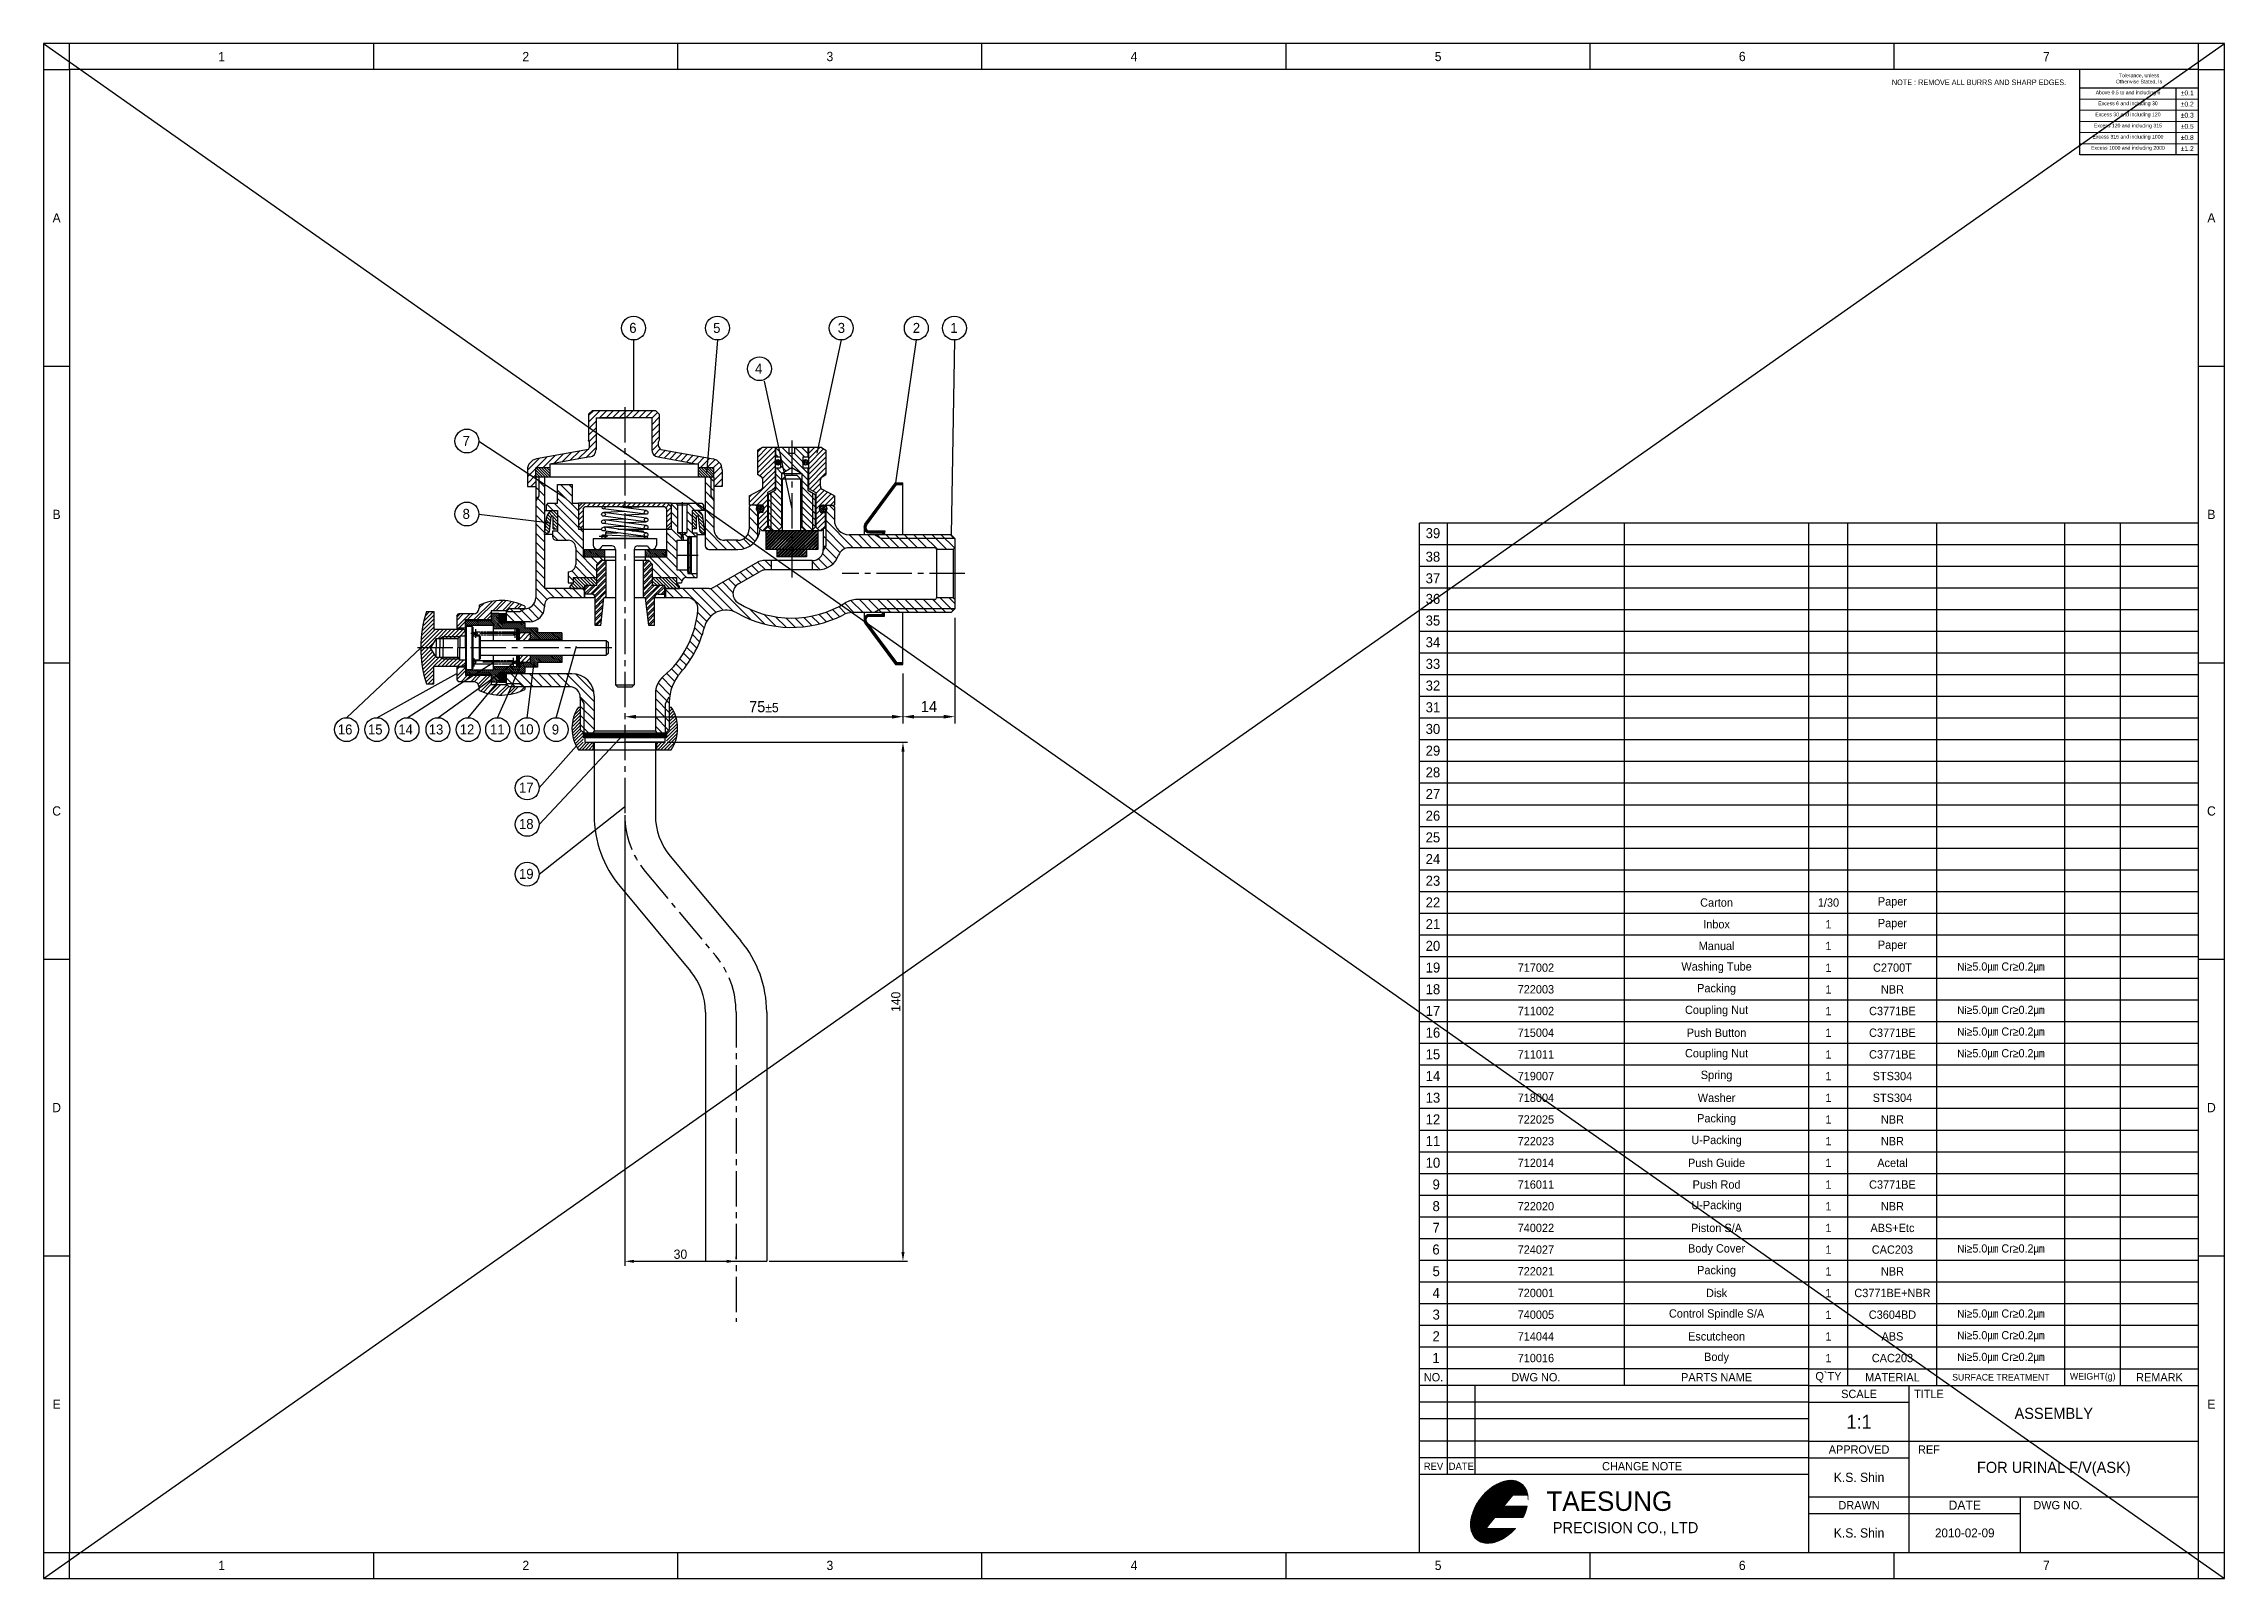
# Model space of a CAD drawing. Header units: millimetres. Extents: x 409 to 1480, y -88 to 334.
# Drawn here: x 409 to 997, y -88 to 326 of the extents above; entities that cross this region are included whole.
import ezdxf
from ezdxf.enums import TextEntityAlignment as Align

# ---------------------------------------------------------------- set-up
doc = ezdxf.new("R2010")
doc.units = ezdxf.units.MM
doc.header["$LTSCALE"] = 0.5
for name, pattern in [('CENTER2', [28.575, 19.05, -3.175, 3.175, -3.175]), ('CENTERX2', [4, 2.5, -0.5, 0.5, -0.5]), ('PHANTOM', [2.5, 1.25, -0.25, 0.25, -0.25, 0.25, -0.25]), ('PHANTOM2', [1.25, 0.625, -0.125, 0.125, -0.125, 0.125, -0.125])]:
    doc.linetypes.add(name, pattern=pattern)
for name, color, linetype in [('2', 2, 'Continuous'), ('C', 1, 'CENTERX2'), ('CEN', 1, 'CENTER2'), ('DIM', 3, 'Continuous'), ('LINE', 3, 'Continuous'), ('P', 6, 'PHANTOM2'), ('PHANTOM', 3, 'PHANTOM')]:
    doc.layers.add(name, color=color, linetype=linetype)
for name, color, linetype, lineweight in [('Hatch', 2, 'Continuous', 13), ('MARK', 4, 'Continuous', 13), ('Thin', 5, 'Continuous', 13)]:
    doc.layers.add(name, color=color, linetype=linetype, lineweight=lineweight)
doc.styles.get("Standard").update_dxf_attribs({"font": 'Gulim.ttf'})
doc.dimstyles.new('ISO-25', dxfattribs={"dimtxt": 2.5, "dimasz": 2.5, "dimexe": 1.25, "dimexo": 0.625, "dimtad": 1, "dimdec": 1, "dimtxsty": 'Standard', "dimcen": 0, "dimclrd": 2, "dimclre": 2, "dimclrt": 2, "dimadec": 0, "dimazin": 0, "dimtfac": 1, "dimtdec": 1, "dimtofl": 0, "dimtmove": 0, "dimatfit": 3, "dimfxl": 0, "dimarcsym": 0})
doc.dimstyles.get("Standard").update_dxf_attribs({"dimtxt": 0.18, "dimasz": 0.18, "dimexe": 0.18, "dimexo": 0.0625, "dimgap": 0.09, "dimtad": 0, "dimtih": 1, "dimtoh": 1, "dimdec": 4, "dimzin": 0, "dimdsep": 46, "dimtxsty": 'Standard', "dimcen": 0.09, "dimadec": 0, "dimazin": 0, "dimtfac": 1, "dimtdec": 4, "dimtofl": 0, "dimtmove": 0, "dimatfit": 3, "dimfxl": 0, "dimtolj": 1, "dimtzin": 0, "dimarcsym": 0})
pattern_1 = [(45, (-65.5992, -11.5105), (-0.2245064, 0.2245064), [])]
pattern_2 = [(45, (-65.5992, -11.5105), (-0.6735192, 0.6735192), [])]

msp = doc.modelspace()

# ---------------------------------------------------------------- texts
at = {"color": 2}
for s, p in [('39', (781.67, 194.335)), ('38', (781.67, 187.983)), ('37', (781.67, 182.161)), ('36', (781.67, 176.604)), ('35', (781.67, 170.774)), ('34', (781.67, 164.923)), ('33', (781.67, 159.073)), ('32', (781.67, 153.222)), ('31', (781.67, 147.371)), ('30', (781.67, 141.521)), ('29', (781.67, 135.67)), ('28', (781.67, 129.82)), ('27', (781.67, 123.969)), ('26', (781.67, 118.118)), ('25', (781.67, 112.268)), ('24', (781.67, 106.417)), ('23', (781.67, 100.566)), ('22', (781.67, 94.716)), ('21', (781.67, 88.865)), ('20', (781.67, 83.014)), ('19', (781.67, 77.164)), ('18', (781.67, 71.313)), ('17', (781.67, 65.463)), ('16', (781.67, 59.612)), ('15', (781.67, 53.761)), ('14', (781.67, 47.911)), ('13', (781.67, 42.06)), ('12', (781.67, 36.209)), ('11', (781.67, 30.359)), ('10', (781.67, 24.508)), ('9', (783.527, 18.657)), ('8', (783.527, 12.807)), ('7', (783.527, 6.956)), ('6', (783.487, 1.106)), ('5', (783.527, -4.745)), ('4', (783.527, -10.596)), ('3', (783.527, -16.446)), ('2', (783.527, -22.297)), ('1', (783.487, -28.148))]:
    msp.add_text(s, height=2.7, dxfattribs=at).set_placement(p, align=Align.MIDDLE_LEFT)
at = {"color": 2, "lineweight": 13, "char_height": 2.5, "attachment_point": 5}
for s, insert, width in [('{\\f굴림|b0|i0|c129|p50;1}', (457.033, 322.886), 82), ('{\\f굴림|b0|i0|c129|p50;2}', (539.033, 322.886), 82), ('{\\f굴림|b0|i0|c129|p50;3}', (621.033, 322.886), 82), ('{\\f굴림|b0|i0|c129|p50;4}', (703.033, 322.886), 82), ('{\\f굴림|b0|i0|c129|p50;5}', (785.033, 322.886), 82), ('{\\f굴림|b0|i0|c129|p50;6}', (867.033, 322.886), 82), ('{\\f굴림|b0|i0|c129|p50;7}', (949.033, 322.886), 82), ('{\\f굴림|b0|i0|c129|p50;A}', (412.533, 279.386), 7), ('{\\f굴림|b0|i0|c129|p50;A}', (993.533, 279.386), 7), ('{\\f굴림|b0|i0|c129|p50;B}', (412.533, 199.386), 7), ('{\\f굴림|b0|i0|c129|p50;B}', (993.533, 199.386), 7), ('{\\f굴림|b0|i0|c129|p50;C}', (412.533, 119.386), 7), ('{\\f굴림|b0|i0|c129|p50;C}', (993.533, 119.386), 7), ('{\\f굴림|b0|i0|c129|p50;D}', (412.533, 39.386), 7), ('{\\f굴림|b0|i0|c129|p50;D}', (993.533, 39.386), 7), ('{\\f굴림|b0|i0|c129|p50;E}', (412.533, -40.614), 7), ('{\\f굴림|b0|i0|c129|p50;E}', (993.533, -40.614), 7), ('{\\f굴림|b0|i0|c129|p50;1}', (457.033, -84.114), 82), ('{\\f굴림|b0|i0|c129|p50;2}', (539.033, -84.114), 82), ('{\\f굴림|b0|i0|c129|p50;3}', (621.033, -84.114), 82), ('{\\f굴림|b0|i0|c129|p50;4}', (703.033, -84.114), 82), ('{\\f굴림|b0|i0|c129|p50;5}', (785.033, -84.114), 82), ('{\\f굴림|b0|i0|c129|p50;6}', (867.033, -84.114), 82), ('{\\f굴림|b0|i0|c129|p50;7}', (949.033, -84.114), 82)]:
    msp.add_mtext(s, dxfattribs=dict(at, insert=insert, width=width))
at = {"color": 2, "attachment_point": 5}
for s, insert, char_height, width in [('ASSEMBLY', (951.033, -43.114), 3, 78), ('FOR URINAL F/V(ASK)', (951.033, -58.114), 3, 78), ('K.S. Shin', (898.533, -60.364), 2.5, 27), ('DATE', (927.033, -67.864), 2.5, 30), ('K.S. Shin', (898.533, -75.364), 2.5, 27), ('2010-02-09', (927.033, -75.364), 2.4, 30)]:
    msp.add_mtext(s, dxfattribs=dict(at, insert=insert, char_height=char_height, width=width))
at = {"layer": 'DIM', "color": 2}
for s, p in [('6', (566.942, 248.35)), ('5', (589.557, 248.35)), ('3', (623.157, 248.35)), ('2', (643.387, 248.35)), ('1', (653.52, 248.35)), ('4', (600.866, 237.384)), ('7', (522.001, 217.875)), ('8', (522.001, 198.188)), ('16', (488.372, 140.027)), ('15', (496.498, 140.027)), ('14', (504.669, 140.027)), ('13', (512.883, 140.027)), ('12', (521.23, 140.027)), ('11', (529.392, 140.027)), ('10', (537.207, 140.075)), ('9', (546.05, 140.027)), ('17', (537.207, 124.348)), ('18', (537.207, 114.528)), ('19', (537.207, 101.083))]:
    msp.add_text(s, height=2.7, dxfattribs=at).set_placement(p)
at = {"layer": 'DIM', "color": 2, "linetype": 'ByBlock', "insert": (603.242, 147.516), "char_height": 3, "attachment_point": 5}
msp.add_mtext('75{\\f휴먼매직체|b0|i0|c129|p16;\\H0.8125x;±\\f@굴림|b0|i0|c129|p50;\\H1.026x;5}', dxfattribs=at)
at = {"layer": 'Hatch', "color": 2, "lineweight": 13, "char_height": 2.035714, "width": 34.5, "attachment_point": 5}
for insert in [(936.783, 77.123), (936.783, 65.422), (936.783, 59.571), (936.783, 53.721), (936.783, 1.065), (936.783, -16.487), (936.783, -22.338), (936.783, -28.188)]:
    msp.add_mtext('{\\fGulim|b0|i0|c129|p50;\\C256;Ni\\H1.083x;≥5.0\\fGulim|b0|i0|c129|p0;㎛ Cr\\fGulim|b0|i0|c129|p50;≥0.2\\fGulim|b0|i0|c129|p0;㎛}', dxfattribs=dict(at, insert=insert))
at = {"layer": 'MARK', "color": 2, "lineweight": 13}
for s, insert, char_height, width, attachment_point in [('{\\f굴림|b0|i0|c129|p50;Tolerance, unless\\POtherwise Stated, Is}', (974.033, 316.886), 1, 32, 5), ('{\\f굴림|b0|i0|c129|p50;NOTE : REMOVE ALL BURRS AND SHARP EDGES.}', (907.379, 316.691), 1.5, 58.4525, 1), ('{\\f굴림|b0|i0|c129|p50;Above 0.5 to and including 6}', (971.033, 313.05), 1, 26, 5), ('{\\f굴림|b0|i0|c129|p50;%%p0.1}', (987.033, 313.067), 1.3, 6, 5), ('{\\f굴림|b0|i0|c129|p50;Excess 30 and including 120}', (971.033, 307.119), 1, 26, 5), ('{\\f굴림|b0|i0|c129|p50;Excess 6 and including 30}', (971.033, 310.12), 1, 26, 5), ('{\\f굴림|b0|i0|c129|p50;%%p0.2}', (987.033, 310.067), 1.3, 6, 5), ('{\\f굴림|b0|i0|c129|p50;%%p0.3}', (987.033, 307.067), 1.3, 6, 5), ('{\\f굴림|b0|i0|c129|p50;Excess 315 and including 1000}', (971.033, 301.119), 1, 26, 5), ('{\\f굴림|b0|i0|c129|p50;Excess 120 and including 315}', (971.033, 304.119), 1, 26, 5), ('{\\f굴림|b0|i0|c129|p50;%%p0.5}', (987.033, 304.067), 1.3, 6, 5), ('{\\f굴림|b0|i0|c129|p50;%%p0.8}', (987.033, 301.067), 1.3, 6, 5), ('{\\f굴림|b0|i0|c129|p50;Excess 1000 and including 2000}', (971.033, 298.119), 1, 26, 5), ('{\\f굴림|b0|i0|c129|p50;%%p1.2}', (987.033, 298.067), 1.3, 6, 5), ('Carton', (860.108, 94.675), 2.25, 49.85034, 5), ('1/30', (890.283, 94.675), 2.25, 10.5, 5), ('Paper', (907.533, 94.675), 2.25, 24, 5), ('Inbox', (860.108, 88.824), 2.25, 49.85034, 5), ('1', (890.283, 88.824), 2.25, 10.5, 5), ('Paper', (907.533, 88.824), 2.25, 24, 5), ('Manual', (860.108, 82.974), 2.25, 49.85034, 5), ('1', (890.283, 82.974), 2.25, 10.5, 5), ('Paper', (907.533, 82.974), 2.25, 24, 5), ('717002', (811.389, 77.123), 2.25, 47.58793, 5), ('Washing Tube', (860.108, 77.123), 2.25, 49.85034, 5), ('1', (890.283, 77.123), 2.25, 10.5, 5), ('C2700T', (907.533, 77.123), 2.25, 24, 5), ('722003', (811.389, 71.272), 2.25, 47.58793, 5), ('Packing', (860.108, 71.272), 2.25, 49.85034, 5), ('1', (890.283, 71.272), 2.25, 10.5, 5), ('NBR', (907.533, 71.272), 2.25, 24, 5), ('711002', (811.389, 65.422), 2.25, 47.58793, 5), ('Coupling Nut', (860.108, 65.422), 2.25, 49.85034, 5), ('1', (890.283, 65.422), 2.25, 10.5, 5), ('C3771BE', (907.533, 65.422), 2.25, 24, 5), ('715004', (811.389, 59.571), 2.25, 47.58793, 5), ('Push Button', (860.108, 59.571), 2.25, 49.85034, 5), ('1', (890.283, 59.571), 2.25, 10.5, 5), ('C3771BE', (907.533, 59.571), 2.25, 24, 5), ('711011', (811.389, 53.721), 2.25, 47.58793, 5), ('Coupling Nut', (860.108, 53.721), 2.25, 49.85034, 5), ('1', (890.283, 53.721), 2.25, 10.5, 5), ('C3771BE', (907.533, 53.721), 2.25, 24, 5), ('719007', (811.389, 47.87), 2.25, 47.58793, 5), ('Spring', (860.108, 47.87), 2.25, 49.85034, 5), ('1', (890.283, 47.87), 2.25, 10.5, 5), ('STS304', (907.533, 47.87), 2.25, 24, 5), ('718004', (811.389, 42.019), 2.25, 47.58793, 5), ('Washer', (860.108, 42.019), 2.25, 49.85034, 5), ('1', (890.283, 42.019), 2.25, 10.5, 5), ('STS304', (907.533, 42.019), 2.25, 24, 5), ('722025', (811.389, 36.169), 2.25, 47.58793, 5), ('Packing', (860.108, 36.169), 2.25, 49.85034, 5), ('1', (890.283, 36.169), 2.25, 10.5, 5), ('NBR', (907.533, 36.169), 2.25, 24, 5), ('722023', (811.389, 30.318), 2.25, 47.58793, 5), ('U-Packing', (860.108, 30.318), 2.25, 49.85034, 5), ('1', (890.283, 30.318), 2.25, 10.5, 5), ('NBR', (907.533, 30.318), 2.25, 24, 5), ('712014', (811.389, 24.467), 2.25, 47.58793, 5), ('Push Guide', (860.108, 24.467), 2.25, 49.85034, 5), ('1', (890.283, 24.467), 2.25, 10.5, 5), ('Acetal', (907.533, 24.467), 2.25, 24, 5), ('716011', (811.389, 18.617), 2.25, 47.58793, 5), ('Push Rod', (860.108, 18.617), 2.25, 49.85034, 5), ('1', (890.283, 18.617), 2.25, 10.5, 5), ('C3771BE', (907.533, 18.617), 2.25, 24, 5), ('722020', (811.389, 12.766), 2.25, 47.58793, 5), ('U-Packing', (860.108, 12.766), 2.25, 49.85034, 5), ('1', (890.283, 12.766), 2.25, 10.5, 5), ('NBR', (907.533, 12.766), 2.25, 24, 5), ('740022', (811.389, 6.915), 2.25, 47.58793, 5), ('Piston S/A', (860.108, 6.915), 2.25, 49.85034, 5), ('1', (890.283, 6.915), 2.25, 10.5, 5), ('ABS+Etc', (907.533, 6.915), 2.25, 24, 5), ('724027', (811.389, 1.065), 2.25, 47.58793, 5), ('Body Cover', (860.108, 1.065), 2.25, 49.85034, 5), ('1', (890.283, 1.065), 2.25, 10.5, 5), ('CAC203', (907.533, 1.065), 2.25, 24, 5), ('722021', (811.389, -4.786), 2.25, 47.58793, 5), ('Packing', (860.108, -4.786), 2.25, 49.85034, 5), ('1', (890.283, -4.786), 2.25, 10.5, 5), ('NBR', (907.533, -4.786), 2.25, 24, 5), ('720001', (811.389, -10.636), 2.25, 47.58793, 5), ('Disk', (860.108, -10.636), 2.25, 49.85034, 5), ('1', (890.283, -10.636), 2.25, 10.5, 5), ('C3771BE+NBR', (907.533, -10.636), 2.25, 24, 5), ('740005', (811.389, -16.487), 2.25, 47.58793, 5), ('Control Spindle S/A', (860.108, -16.487), 2.25, 49.85034, 5), ('1', (890.283, -16.487), 2.25, 10.5, 5), ('C3604BD', (907.533, -16.487), 2.25, 24, 5), ('714044', (811.389, -22.338), 2.25, 47.58793, 5), ('Escutcheon', (860.108, -22.338), 2.25, 49.85034, 5), ('1', (890.283, -22.338), 2.25, 10.5, 5), ('ABS', (907.533, -22.338), 2.25, 24, 5), ('710016', (811.389, -28.188), 2.25, 47.58793, 5), ('Body', (860.108, -28.188), 2.25, 49.85034, 5), ('1', (890.283, -28.188), 2.25, 10.5, 5), ('CAC203', (907.533, -28.188), 2.25, 24, 5), ('NO.', (783.783, -33.364), 2.25, 7.5, 5), ('DWG NO.', (811.389, -33.364), 2.25, 47.58793, 5), ('PARTS NAME', (860.108, -33.364), 2.25, 49.85034, 5), ('Q`TY', (890.283, -33.364), 2.25, 10.5, 5), ('MATERIAL', (907.533, -33.364), 2.25, 24, 5), ('SURFACE TREATMENT', (936.783, -33.364), 1.8, 34.5, 5), ('WEIGHT(g)', (961.533, -33.364), 1.8, 15, 5), ('REMARK', (979.533, -33.364), 2.25, 21, 5), ('SCALE', (898.533, -37.864), 2.25, 27, 5), ('{\\f굴림|b0|i0|c129|p49;TITLE}', (917.379, -37.864), 2.25, 27, 5), ('1:1', (898.533, -45.364), 3.75, 27, 5), ('APPROVED', (898.533, -52.864), 2.25, 27, 5), ('{\\f굴림|b0|i0|c129|p49;REF}', (917.379, -52.864), 2.25, 27, 5), ('REV', (783.783, -57.364), 1.95, 7.5, 5), ('DATE', (791.283, -57.364), 1.95, 7.5, 5), ('CHANGE NOTE', (840.033, -57.364), 2.25, 90, 5), ('DRAWN', (898.533, -67.864), 2.25, 27, 5), ('DWG NO.', (952.149, -67.864), 2.25, 15, 5)]:
    msp.add_mtext(s, dxfattribs=dict(at, insert=insert, char_height=char_height, width=width, attachment_point=attachment_point))
at = {"layer": 'MARK', "color": 2, "attachment_point": 1}
for s, insert, char_height, width in [('{\\fVineta BT|b0|i0|c0|p82;TAESUNG}', (814.222, -64.156), 5.25, 63.71325), ('PRECISION CO., LTD', (815.944, -72.414), 3, 63.7133)]:
    msp.add_mtext(s, dxfattribs=dict(at, insert=insert, char_height=char_height, width=width))

# ---------------------------------------------------------------- blocks, each defined once
blk = doc.blocks.new('*D1')
at = {"layer": 'Defpoints', "color": 0}
for p in [(654.74, 173.92), (640.74, 144.82), (654.74, 144.82)]:
    blk.add_point(p, dxfattribs=at)
at = {"layer": 'DIM', "color": 2, "lineweight": -2}
for p, q in [((654.74, 171.52), (654.74, 143.02)), ((640.74, 147.22), (640.74, 146.62)), ((643.74, 144.82), (651.74, 144.82))]:
    blk.add_line(p, q, dxfattribs=at)
at = {"layer": 'DIM', "color": 2}
for points in [[(643.74, 145.32), (643.74, 144.32), (640.74, 144.82)], [(651.74, 145.32), (651.74, 144.32), (654.74, 144.82)]]:
    blk.add_solid(points, dxfattribs=at)
at = {"layer": 'DIM', "color": 2, "insert": (647.74, 147.56), "char_height": 3, "attachment_point": 5}
blk.add_mtext('\\A1;14', dxfattribs=at)
blk = doc.blocks.new('*D10')
at = {"color": 2, "lineweight": -2}
for p, q in [((577.12, 137.93), (641.99, 137.93)), ((640.74, 135.43), (640.74, 0.42)), ((604.62, -2.08), (641.99, -2.08))]:
    blk.add_line(p, q, dxfattribs=at)
at = {"color": 2}
for points in [[(640.33, 135.43), (641.16, 135.43), (640.74, 137.93)], [(640.33, 0.42), (641.16, 0.42), (640.74, -2.08)]]:
    blk.add_solid(points, dxfattribs=at)
at = {"layer": 'Defpoints', "color": 0}
for p in [(576.49, 137.93), (603.99, -2.08), (640.74, -2.08)]:
    blk.add_point(p, dxfattribs=at)
at = {"color": 2, "insert": (638.83, 67.92), "char_height": 2.5, "attachment_point": 5, "rotation": 90}
blk.add_mtext('140', dxfattribs=at)
blk = doc.blocks.new('*D11')
at = {"color": 2, "lineweight": -2}
for p, q in [((565.74, 117.62), (565.74, -3.33)), ((568.24, -2.08), (593.24, -2.08)), ((595.74, -1.46), (595.74, -0.83))]:
    blk.add_line(p, q, dxfattribs=at)
at = {"color": 2}
for points in [[(568.24, -1.67), (568.24, -2.5), (565.74, -2.08)], [(593.24, -1.67), (593.24, -2.5), (595.74, -2.08)]]:
    blk.add_solid(points, dxfattribs=at)
at = {"layer": 'Defpoints', "color": 0}
for p in [(565.74, 118.25), (595.74, -2.08), (595.74, -2.08)]:
    blk.add_point(p, dxfattribs=at)
at = {"color": 2, "insert": (580.74, -0.18), "char_height": 2.5, "attachment_point": 5}
blk.add_mtext('30', dxfattribs=at)

# ---------------------------------------------------------------- dimensions: what is measured, and where the dimension line sits
dim = msp.add_linear_dim(base=(640.742, -2.085), p1=(576.492, 137.93), p2=(603.992, -2.085), angle=90, dimstyle='ISO-25')
dim.commit()
dim.dimension.update_dxf_attribs({"geometry": '*D10', "text_midpoint": (638.832, 67.923)})
dim = msp.add_linear_dim(base=(595.742, -2.085), p1=(565.742, 118.246), p2=(595.742, -2.085), dimstyle='ISO-25')
dim.commit()
dim.dimension.update_dxf_attribs({"geometry": '*D11', "text_midpoint": (580.742, -0.178)})
at = {"layer": 'DIM'}
dim = msp.add_linear_dim(base=(654.742, 144.816), p1=(640.742, 144.816), p2=(654.742, 173.915), dimstyle='Standard', override={"dimscale": 1.2, "dimtxt": 2.5, "dimasz": 2.5, "dimexe": 1.5, "dimexo": 2, "dimgap": 1, "dimtad": 1, "dimtih": 0, "dimtoh": 0, "dimdec": 2, "dimzin": 9, "dimcen": 2, "dimclrd": 2, "dimclre": 2, "dimclrt": 2, "dimtdec": 2, "dimtofl": 1, "dimtmove": 2, "dimtzin": 9}, dxfattribs=at)
dim.commit()
dim.dimension.update_dxf_attribs({"geometry": '*D1', "text_midpoint": (647.742, 147.558)})

# ---------------------------------------------------------------- hatches: boundary and pattern name
h = msp.add_hatch()
h.set_pattern_fill('ANSI31', color=6, scale=0.1, style=0)
h.set_pattern_definition(pattern_1)
h.paths.add_polyline_path([(607.742, 213.415, 1), (606.242, 213.415, 1)])
h.paths.add_polyline_path([(615.242, 213.415, 1), (613.742, 213.415, 1)])
h = msp.add_hatch()
h.set_pattern_fill('STEEL', color=5, scale=0.2, style=0)
h.set_pattern_definition([(45, (-65.5992, -11.5105), (-0.4490128, 0.4490128), []), (45, (-65.5992, -11.193), (-0.4490128, 0.4490128), [])])
h.paths.add_polyline_path([(610.742, 189.915), (610.742, 194.915), (603.742, 194.915), (603.742, 189.915)])
h.paths.add_polyline_path([(617.742, 189.915), (617.742, 194.915), (610.742, 194.915), (610.742, 189.915)])
h.paths.add_polyline_path([(614.742, 187.915), (614.742, 189.915), (610.742, 189.915), (610.742, 187.915)])
h.paths.add_polyline_path([(610.742, 187.915), (610.742, 189.915), (606.742, 189.915), (606.742, 187.915)])
h = msp.add_hatch()
h.set_pattern_fill('STEEL', color=5, scale=0.1, style=0)
h.set_pattern_definition([(45, (-65.5992, -11.5105), (-0.2245064, 0.2245064), []), (45, (-65.5992, -11.35175), (-0.2245064, 0.2245064), [])])
h.paths.add_polyline_path([(565.742, 139.209), (565.742, 140.415), (554.992, 140.415), (554.492, 140.415), (554.492, 139.215)])
h.paths.add_polyline_path([(576.992, 139.204), (576.992, 140.415), (565.742, 140.415), (565.742, 139.209)])
at = {"layer": '2'}
h = msp.add_hatch(dxfattribs=at)
h.set_pattern_fill('ANSI31', color=256, scale=0.1, style=0)
h.set_pattern_definition(pattern_1)
h.paths.add_polyline_path([(537.242, 168.515), (536.542, 168.515), (536.542, 165.415), (537.242, 165.415)])
h.paths.add_polyline_path([(537.242, 161.415), (536.542, 161.415), (536.542, 158.367), (537.242, 159.08)])
h.paths.add_polyline_path([(537.242, 159.08), (536.542, 158.367), (536.542, 158.315), (537.242, 158.315)])
at = {"layer": 'Hatch'}
h = msp.add_hatch(dxfattribs=at)
h.set_pattern_fill('ANSI31', color=256, scale=10, style=0)
h.set_pattern_definition([(45, (461.0752, -36.8175), (-0.8838835, 0.8838835), [])])
h.paths.add_polyline_path([(556.35, 214.889, 0.3624646), (557.992, 216.857), (557.992, 225.415), (565.492, 225.415), (565.742, 225.415), (565.742, 227.415), (556.992, 227.415), (555.992, 226.415), (555.992, 219.415, -0.2), (555.992, 216.915), (541.956, 214.363, 0.3624646), (539.492, 211.412), (539.492, 206.915), (541.742, 206.915), (541.742, 209.415), (541.742, 211.915), (545.492, 211.915), (545.492, 212.915)])
h.paths.add_polyline_path([(575.492, 216.915, -0.3866069), (574.992, 219.415), (574.992, 226.415), (573.992, 227.415), (565.742, 227.415), (565.742, 225.415), (571.492, 225.415), (572.992, 225.415), (572.992, 216.857, 0.3624646), (574.634, 214.889), (585.492, 212.915), (585.492, 211.915), (589.742, 211.915), (589.742, 209.415), (589.742, 206.915), (591.992, 206.915), (591.992, 211.412, 0.3624646), (589.529, 214.363)])
h = msp.add_hatch(dxfattribs=at)
h.set_pattern_fill('ANSI31', color=5, scale=4, angle=90, style=0)
h.set_pattern_definition([(135, (461.0752, -36.81745), (-0.3535534, -0.3535534), [])])
h.paths.add_polyline_path([(545.492, 209.415), (545.492, 211.915), (541.742, 211.915), (541.742, 209.415)])
h.paths.add_polyline_path([(585.492, 209.415), (589.742, 209.415), (589.742, 211.915), (585.492, 211.915)])
h = msp.add_hatch(dxfattribs=at)
h.set_pattern_fill('ANSI31', color=256, scale=8, style=0)
h.set_pattern_definition([(45, (381.0352, -36.8175), (-0.7071068, 0.7071068), [])])
h.paths.add_polyline_path([(619.98, 216.701), (618.742, 217.415), (615.242, 217.415), (615.242, 206.415), (617.242, 205.281), (617.242, 195.915), (618.242, 194.915), (618.742, 194.915), (619.742, 195.915), (619.742, 199.915), (618.492, 199.915), (618.492, 200.254, -0.3780907), (618.492, 201.577), (618.492, 201.915), (622.242, 201.915), (622.242, 204.415), (619.022, 206.133, -0.276984), (618.492, 207.015), (618.492, 208.694, -0.2679492), (618.992, 209.56), (619.98, 210.13)])
h.paths.add_polyline_path([(606.242, 217.415), (602.742, 217.415), (601.505, 216.701), (601.505, 210.13), (602.492, 209.56, -0.2679492), (602.992, 208.694), (602.992, 207.015, -0.276984), (602.463, 206.133), (599.242, 204.415), (599.242, 201.915), (602.992, 201.915), (602.992, 201.576, -0.3776673), (602.992, 200.255), (602.992, 199.915), (601.742, 199.915), (601.742, 195.915), (602.742, 194.915), (603.242, 194.915), (604.242, 195.915), (604.242, 205.281), (606.242, 206.415)])
h = msp.add_hatch(dxfattribs=at)
h.set_pattern_fill('ANSI31', color=256, scale=10, angle=90, style=0)
h.set_pattern_definition([(135, (673.6055, 146.6745), (-0.883883, -0.883883), [])])
h.paths.add_polyline_path([(607.992, 210.415), (610.742, 212.068), (610.742, 215.915), (609.992, 215.915), (609.992, 217.415), (606.392, 217.415), (606.392, 214.915), (607.742, 214.915), (607.742, 211.915), (606.392, 211.915), (606.392, 205.915), (605.142, 205.194), (605.142, 195.165), (605.392, 194.915), (606.992, 194.915), (607.992, 195.915)])
h.paths.add_polyline_path([(605.142, 205.194), (604.392, 204.761), (604.392, 195.915), (605.142, 195.165)])
h.paths.add_polyline_path([(615.092, 205.915), (615.092, 211.915), (613.742, 211.915), (613.742, 214.915), (615.092, 214.915), (615.092, 217.415), (611.492, 217.415), (611.492, 215.915), (610.742, 215.915), (610.742, 212.068), (613.492, 210.415), (613.492, 195.915), (614.492, 194.915), (616.092, 194.915), (616.342, 195.165), (616.342, 205.194)])
h.paths.add_polyline_path([(617.092, 204.761), (616.342, 205.194), (616.342, 195.165), (617.092, 195.915)])
h = msp.add_hatch(dxfattribs=at)
h.set_pattern_fill('ANSI31', color=2, scale=14, angle=90, style=0)
h.set_pattern_definition([(135, (461.0752, -36.8175), (-1.237437, -1.237437), [])])
h.paths.add_polyline_path([(542.542, 209.415), (541.742, 209.415), (541.742, 203.03), (542.542, 204.415)], flags=16)
h.paths.add_polyline_path([(544.092, 209.415), (542.542, 209.415), (542.542, 204.415), (541.742, 203.03), (541.742, 176.915, -0.4142136), (538.742, 173.915), (537.357, 173.115), (533.742, 173.115), (533.742, 170.415), (540.092, 170.415, 0.4142136), (544.092, 174.415), (544.092, 174.915, -0.4142136), (546.092, 176.915), (554.742, 176.915), (554.742, 179.115), (554.742, 179.415), (544.092, 179.415)])
h.paths.add_polyline_path([(538.742, 173.915), (534.542, 173.915), (533.742, 173.115), (537.357, 173.115)], flags=16)
h.paths.add_polyline_path([(551.492, 156.415), (533.742, 156.415), (533.742, 153.715), (537.357, 153.715), (538.742, 152.915), (550.742, 152.915, -0.3899693), (553.732, 150.165), (554.742, 148.415), (554.742, 140.415), (556.992, 140.415), (557.492, 140.915), (557.492, 150.415, 0.4142136)])
h.paths.add_polyline_path([(537.357, 153.715), (533.742, 153.715), (534.542, 152.915), (538.742, 152.915)], flags=16)
h.paths.add_polyline_path([(554.742, 148.415), (553.732, 150.165, -0.0208727), (553.742, 149.915), (553.742, 141.415), (554.742, 140.415)], flags=16)
h.paths.add_polyline_path([(577.742, 148.74, -0.1831517), (580.757, 156.694, 0.1215643), (587.206, 169.002, -0.4968168), (595.985, 172.796, 0.2527259), (624.486, 172.249, -0.1195351), (627.235, 172.915), (633.065, 172.915), (634.742, 173.915), (654.742, 173.915), (654.742, 176.415), (654.242, 176.915), (649.742, 176.915, -0.4142136), (649.242, 176.415), (628.349, 176.415, 0.1392377), (625.196, 175.52, -0.2836076), (596.321, 175.5, -0.5679182), (596.394, 180.652), (602.216, 184.013, -0.1316525), (603.716, 184.415), (605.242, 184.415), (605.242, 186.915), (603.046, 186.915, 0.1316525), (601.546, 186.513), (589.948, 179.817, -0.1316525), (588.448, 179.415), (576.742, 179.415), (576.742, 176.915), (582.457, 176.915, -0.4393969), (585.446, 173.66, -0.1988262), (576.125, 155.656, 0.2210683), (573.992, 151.069), (573.992, 140.915), (574.492, 140.415), (576.742, 140.415), (577.742, 141.415)])
h.paths.add_polyline_path([(588.942, 209.415), (587.392, 209.415), (587.392, 190.915, 0.4142136), (588.392, 189.915), (596.242, 189.915, 0.2775459), (601.542, 193.103), (601.542, 200.202, -0.671638), (602.242, 201.915), (599.742, 201.915), (599.242, 201.415), (599.242, 195.415, -0.4142136), (596.242, 192.415), (592.742, 192.415, -0.4142136), (589.742, 195.415), (589.742, 203.03), (588.942, 204.415)])
h.paths.add_polyline_path([(589.742, 209.415), (588.942, 209.415), (588.942, 204.415), (589.742, 203.03)])
h.paths.add_polyline_path([(602.223, 195.435), (601.742, 195.915), (601.742, 199.915), (602.242, 199.915), (602.242, 199.916, -0.1964313), (601.542, 200.202), (601.542, 193.103, 0.1022707)])
h.paths.add_polyline_path([(619.942, 200.202, -0.1964313), (619.242, 199.916), (619.242, 199.915), (619.742, 199.915), (619.742, 195.915), (619.242, 195.415), (619.242, 189.915, -0.018969), (619.234, 189.688), (619.942, 190.915)], flags=16)
h.paths.add_polyline_path([(654.742, 192.915), (634.742, 192.915), (633.065, 193.915), (626.242, 193.915, -0.4142136), (622.242, 197.915), (622.242, 201.415), (621.742, 201.915), (619.242, 201.915, -0.671638), (619.942, 200.202), (619.942, 190.915), (619.234, 189.688, -0.3921633), (616.242, 186.915), (616.242, 184.415), (617.742, 184.415, 0.3178372), (623.399, 188.415, -0.3178372), (626.228, 190.415), (649.242, 190.415, -0.4142136), (649.742, 189.915), (654.242, 189.915), (654.742, 190.415)])
h.paths.add_polyline_path([(653.742, 193.915), (633.065, 193.915), (634.742, 192.915), (654.742, 192.915)], flags=17)
h.paths.add_polyline_path([(654.742, 173.915), (634.742, 173.915), (633.065, 172.915), (653.742, 172.915)])
h = msp.add_hatch(dxfattribs=at)
h.set_pattern_fill('ANSI31', color=256, scale=0.5, angle=90, style=0)
h.set_pattern_definition([(135, (-65.5992, -11.5105), (-1.122532, -1.122532), [])])
h.paths.add_polyline_path([(551.617, 202.415), (551.617, 207.415), (547.617, 207.415), (547.617, 202.415), (544.992, 202.415), (544.492, 201.915), (544.492, 200.415), (544.539, 200.415), (547.592, 200.415), (547.592, 194.915), (546.242, 194.915), (546.242, 193.415, 0.4142136), (547.242, 192.415), (550.492, 192.415, -0.4142136), (552.492, 190.415), (552.492, 185.915, -0.4142136), (550.492, 183.915), (550.492, 180.915), (551.792, 180.915), (551.792, 182.415), (558.242, 182.415), (558.242, 185.915), (559.242, 186.915), (560.242, 186.915), (560.242, 187.915), (554.492, 187.915), (554.492, 195.415), (553.242, 195.415), (553.242, 202.415)])
h.paths.add_polyline_path([(579.742, 192.415), (580.992, 192.415), (580.992, 193.314), (580.992, 193.915), (579.992, 194.516), (579.992, 201.915), (579.492, 202.415), (578.242, 202.415), (578.242, 195.415), (576.992, 195.415), (576.992, 187.915), (571.242, 187.915), (571.242, 186.915), (572.242, 186.915), (573.242, 185.915), (573.242, 182.415), (579.692, 182.415), (579.692, 180.915), (580.992, 180.915, -0.4142136), (582.492, 182.415), (585.242, 182.415), (585.242, 183.415), (582.742, 183.415), (582.742, 183.915), (582.742, 184.415), (579.742, 184.415)])
h.paths.add_polyline_path([(583.892, 200.415), (586.992, 200.415), (586.992, 201.915), (586.492, 202.415), (582.992, 202.415), (582.492, 201.915), (582.492, 194.516), (581.492, 193.915), (581.492, 193.314), (581.492, 192.415), (582.742, 192.415), (582.742, 192.915), (582.742, 193.415), (585.242, 193.415), (585.242, 194.415), (583.892, 194.415)])
h = msp.add_hatch(dxfattribs=at)
h.set_pattern_fill('ANSI31', color=256, scale=2, angle=90, style=0)
h.set_pattern_definition([(135, (476.46324, -20.56216), (-0.1767767, -0.1767767), [])])
h.paths.add_polyline_path([(639.023, 207.415), (640.742, 207.415), (640.742, 207.915), (638.742, 207.915), (630.461, 196.775, 0.1443019), (630.243, 195.955, 0.4219854), (631.742, 194.415), (635.242, 194.415), (635.139, 193.915), (635.65, 193.915), (635.856, 194.915), (631.742, 194.915, -0.4258893), (630.743, 195.955, -0.1476816), (630.888, 196.515)])
h.paths.add_polyline_path([(630.243, 170.876, 0.1443019), (630.461, 170.056), (638.742, 158.915), (640.742, 158.915), (640.742, 159.415), (639.023, 159.415), (630.888, 170.316, -0.1476816), (630.743, 170.876, -0.4258893), (631.742, 171.915), (635.742, 171.915), (635.742, 172.915), (635.242, 172.915), (635.242, 172.415), (631.742, 172.415, 0.4219854)])
h = msp.add_hatch(dxfattribs=at)
h.set_pattern_fill('ANSI31', color=5, scale=5, angle=90, style=0)
h.set_pattern_definition([(135, (461.0752, -36.81745), (-0.4419417, -0.4419417), [])])
h.paths.add_polyline_path([(547.592, 198.915), (547.592, 200.415), (546.242, 200.415, 0.3037131), (544.69, 198.822), (544.231, 195.085), (545.419, 194.847), (545.902, 198.779, -0.8322833), (546.392, 198.73), (546.392, 195.459), (547.592, 195.459)])
h.paths.add_polyline_path([(545.404, 194.723), (545.419, 194.847), (544.231, 195.085), (544.092, 193.959), (544.539, 193.959)])
h.paths.add_polyline_path([(586.794, 198.822, 0.3037131), (585.242, 200.415), (583.892, 200.415), (583.892, 195.459), (585.092, 195.459), (585.092, 198.73, -0.8322833), (585.582, 198.779), (586.081, 194.723), (586.946, 193.959), (587.392, 193.959)])
h = msp.add_hatch(dxfattribs=at)
h.set_pattern_fill('ANSI31', color=256, scale=0.3, style=0)
h.set_pattern_definition(pattern_2)
h.paths.add_polyline_path([(553.242, 196.415), (554.242, 195.415), (554.492, 195.415), (554.492, 200.915), (554.992, 201.415), (565.742, 201.415), (565.742, 202.415), (554.242, 202.415), (553.242, 201.415)])
h.paths.add_polyline_path([(565.742, 202.415), (565.742, 201.415), (576.492, 201.415), (576.992, 200.915), (576.992, 195.415), (577.242, 195.415), (578.242, 196.415), (578.242, 201.415), (577.242, 202.415)])
h = msp.add_hatch(dxfattribs=at)
h.set_pattern_fill('ANSI31', color=6, scale=3, style=0)
h.set_pattern_definition([(45, (461.0752, -36.81745), (-0.26516504, 0.26516504), [])])
h.paths.add_polyline_path([(602.242, 201.915, 0.4142063), (601.243, 200.916), (602.242, 200.916)])
h.paths.add_polyline_path([(602.242, 200.916), (601.243, 200.916, 0.4142208), (602.242, 199.916)])
h.paths.add_polyline_path([(603.242, 200.916), (602.242, 200.916), (602.242, 199.916, 0.4142063)])
h.paths.add_polyline_path([(602.242, 201.915), (602.242, 200.916), (603.242, 200.916, 0.4142208)])
h.paths.add_polyline_path([(619.242, 201.915), (619.212, 201.915, 0.4053668), (618.242, 200.916), (619.242, 200.916)])
h.paths.add_polyline_path([(619.242, 200.916), (618.242, 200.916, 0.4142208), (619.242, 199.915)])
h.paths.add_polyline_path([(620.084, 200.916), (619.242, 200.916), (619.242, 199.915, 0.0818461), (619.563, 199.968)])
h.paths.add_polyline_path([(619.273, 201.915), (619.242, 201.915), (619.242, 200.916), (620.084, 200.916), (620.214, 201.153, 0.3372386)])
h.paths.add_polyline_path([(620.242, 200.916), (620.084, 200.916), (619.563, 199.968, 0.3214623)])
h = msp.add_hatch(dxfattribs=at)
h.set_pattern_fill('ANSI31', color=5, scale=3, angle=90, style=0)
h.set_pattern_definition([(135, (476.46324, -20.56216), (-0.26516504, -0.26516504), [])])
h.paths.add_polyline_path([(554.742, 189.915), (554.742, 187.915), (560.242, 187.915), (560.242, 189.915)])
h.paths.add_polyline_path([(576.742, 189.915), (571.242, 189.915), (571.242, 187.915), (576.742, 187.915)])
h = msp.add_hatch(dxfattribs=at)
h.set_pattern_fill('ANSI31', color=5, scale=5, angle=90, style=0)
h.set_pattern_definition([(135, (476.46324, -20.56216), (-0.4419417, -0.4419417), [])])
h.paths.add_polyline_path([(551.792, 182.415), (551.792, 180.915), (550.992, 179.915), (550.992, 179.415), (554.992, 179.415), (554.992, 180.215), (558.242, 180.215), (558.242, 182.415)])
h.paths.add_polyline_path([(573.242, 182.415), (573.242, 180.215), (576.492, 180.215), (576.492, 179.415), (580.492, 179.415), (580.492, 179.915), (579.692, 180.915), (579.692, 182.415)])
h = msp.add_hatch(dxfattribs=at)
h.set_pattern_fill('ANSI32', color=256, scale=3, style=0)
h.set_pattern_definition([(45, (461.0752, -36.8175), (-0.795495, 0.795495), []), (45, (461.6055, -36.8175), (-0.795495, 0.795495), [])])
h.paths.add_polyline_path([(573.242, 185.915), (572.242, 186.915), (570.742, 186.915), (570.742, 176.915), (571.36, 176.915), (572.242, 169.415), (573.742, 169.415), (573.742, 176.915, -0.4142136), (574.742, 177.915), (576.492, 177.915), (576.492, 180.215), (573.242, 180.215)])
h.paths.add_polyline_path([(558.242, 180.215), (554.992, 180.215), (554.992, 177.915), (556.742, 177.915, -0.4142136), (557.742, 176.915), (557.742, 169.415), (559.242, 169.415), (560.125, 176.915), (560.742, 176.915), (560.742, 186.915), (559.242, 186.915), (558.242, 185.915)])
h = msp.add_hatch(dxfattribs=at)
h.set_pattern_fill('ANSI31', color=256, scale=6, style=0)
h.set_pattern_definition([(45, (478.46324, -20.56216), (-0.53033, 0.53033), [])])
h.paths.add_polyline_path([(514.242, 168.415), (514.242, 173.165), (512.239, 173.165, 0.0763208), (510.742, 163.415), (513.374, 163.415), (514.876, 165.915), (515.876, 165.915), (516.742, 166.415), (521.242, 166.415), (521.242, 166.665), (522.742, 166.665), (522.742, 167.915), (522.242, 168.415)])
h.paths.add_polyline_path([(514.242, 158.415), (522.242, 158.415), (522.742, 158.915), (522.742, 160.165), (521.242, 160.165), (521.242, 160.415), (516.742, 160.415), (515.876, 160.915), (514.876, 160.915), (513.374, 163.415), (510.742, 163.415, 0.0763208), (512.239, 153.665), (514.242, 153.665)])
h.paths.add_polyline_path([(516.742, 160.415), (516.742, 160.915), (515.876, 160.915)], flags=16)
h.paths.add_polyline_path([(521.242, 160.415), (520.742, 160.915), (516.742, 160.915), (516.742, 160.415)], flags=16)
h.paths.add_polyline_path([(516.742, 166.415), (516.742, 165.915), (520.742, 165.915), (521.242, 166.415)], flags=16)
h.paths.add_polyline_path([(516.742, 166.415), (515.876, 165.915), (516.742, 165.915)], flags=16)
h = msp.add_hatch(dxfattribs=at)
h.set_pattern_fill('ANSI32', color=256, scale=5, style=0)
h.set_pattern_definition([(45, (463.0752, -36.8175), (-1.325825, 1.325825), []), (45, (463.959, -36.8175), (-1.325825, 1.325825), [])])
h.paths.add_polyline_path([(529.742, 173.415), (534.042, 173.415), (534.542, 173.915), (538.742, 173.915), (538.742, 174.665, 0.2230519), (526.442, 174.915), (526.442, 174.056, -0.3826758), (525.105, 172.565), (520.942, 172.565), (520.442, 172.065), (520.442, 170.998), (522.742, 170.458), (522.742, 170.915), (529.742, 170.915)])
h.paths.add_polyline_path([(522.742, 170.458), (520.442, 170.998), (520.442, 168.665), (522.742, 168.665)])
h.paths.add_polyline_path([(522.742, 158.165), (520.442, 158.165), (520.442, 154.765), (520.546, 154.662), (523.78, 155.915), (522.742, 155.915)])
h.paths.add_polyline_path([(524.079, 155.915), (523.78, 155.915), (520.546, 154.662), (520.942, 154.265), (521.383, 154.265)])
h.paths.add_polyline_path([(529.742, 155.915), (524.079, 155.915), (521.383, 154.265), (525.105, 154.265, -0.3826758), (526.442, 152.774), (526.442, 151.915, 0.0119988), (527.084, 151.648), (529.742, 153.402)])
h.paths.add_polyline_path([(534.779, 152.915), (534.542, 152.915), (534.044, 153.413), (529.756, 153.411), (527.084, 151.648, 0.1167387), (533.688, 150.73)])
h.paths.add_polyline_path([(538.742, 152.915), (534.779, 152.915), (533.688, 150.73, 0.0915026), (538.742, 152.165)])
h = msp.add_hatch(dxfattribs=at)
h.set_pattern_fill('ANSI31', color=256, scale=3, angle=90, style=0)
h.set_pattern_definition([(135, (463.0752, -36.81745), (-0.26516504, -0.26516504), [])])
h.paths.add_polyline_path([(538.742, 170.115), (531.742, 170.115), (531.742, 172.665), (529.742, 172.665), (529.742, 170.665), (522.742, 170.665), (522.742, 170.458), (527.176, 169.415), (530.242, 169.415), (530.242, 168.695), (531.005, 168.515), (537.242, 168.515), (537.242, 167.415), (540.242, 167.415), (540.242, 165.515), (548.742, 165.515), (548.742, 167.415), (542.242, 167.415), (542.242, 168.665), (538.742, 168.665)])
h.paths.add_polyline_path([(522.742, 170.458), (522.742, 169.415), (527.176, 169.415)], flags=16)
h.paths.add_polyline_path([(526.529, 157.415), (522.742, 157.415), (522.742, 156.165), (524.425, 156.165), (524.595, 156.231)])
h.paths.add_polyline_path([(531.742, 156.715), (536.676, 156.715), (538.024, 159.415), (537.242, 159.415), (537.242, 158.315), (530.242, 158.315), (530.242, 157.415), (526.529, 157.415), (524.487, 156.165), (529.742, 156.165), (529.742, 154.165), (530.9, 154.165), (531.742, 154.721)])
h.paths.add_polyline_path([(538.742, 158.165), (542.242, 158.165), (542.242, 159.415), (548.742, 159.415), (548.742, 161.315), (540.242, 161.315), (540.242, 159.415), (538.024, 159.415), (536.676, 156.715), (538.742, 156.715)])
h = msp.add_hatch(dxfattribs=at)
h.set_pattern_fill('ANSI31', color=5, scale=1.5, style=0)
h.set_pattern_definition([(45, (463.0752, -36.81745), (-0.13258252, 0.13258252), [])])
h.paths.add_polyline_path([(533.742, 172.665), (531.742, 172.665), (531.742, 170.165), (533.742, 170.165)])
h.paths.add_polyline_path([(533.742, 156.665), (531.742, 156.665), (531.742, 154.165), (533.742, 154.165)])
h = msp.add_hatch(dxfattribs=at)
h.set_pattern_fill('ANSI31', color=256, scale=5, style=0)
h.set_pattern_definition([(45, (461.0752, -36.81745), (-0.4419417, 0.4419417), [])])
h.paths.add_polyline_path([(553.742, 147.43), (553.242, 147.43, 0.2862217), (552.878, 136.514), (554.664, 137.93), (554.492, 137.93), (554.492, 140.665), (553.742, 141.415)])
h.paths.add_polyline_path([(557.242, 137.915), (554.992, 137.915), (554.992, 137.93), (554.664, 137.93), (552.878, 136.514, 0.0166736), (553.242, 135.93), (557.242, 135.93)])
h.paths.add_polyline_path([(579.504, 144.816), (577.742, 144.816), (577.742, 141.415), (576.992, 140.665), (576.992, 137.93), (576.492, 137.93), (576.492, 137.915), (574.242, 137.915), (574.242, 135.93), (578.242, 135.93, 0.2287605)])
h.paths.add_polyline_path([(578.242, 147.43), (577.742, 147.43), (577.742, 144.816), (579.504, 144.816, 0.0706673)])
at = {"layer": 'MARK'}
h = msp.add_hatch(dxfattribs=at)
h.set_pattern_fill('ANSI31', color=2, scale=1.2, style=0)
h.set_pattern_definition([(45, (769.45457, -93.83107), (-0.106066, 0.106066), [])])
edge = h.paths.add_edge_path()
edge.add_line((805.17, -65.119), (809.223, -65.119))
edge.add_ellipse((801.541, -69.655), major_axis=(6.048, 7.56), ratio=0.6439209, start_angle=329.489311, end_angle=625.020007)
edge.add_line((805.866, -74.191), (797.912, -74.191))
edge.add_line((797.912, -74.191), (800.332, -71.167))
edge.add_line((800.332, -71.167), (807.966, -71.167))
edge.add_ellipse((801.541, -69.655), major_axis=(6.048, 7.56), ratio=0.6439209, start_angle=287.013251, end_angle=307.496067)
edge.add_line((809.085, -68.143), (802.751, -68.143))
edge.add_line((802.751, -68.143), (805.17, -65.119))
at = {"layer": 'Thin'}
h = msp.add_hatch(dxfattribs=at)
h.set_pattern_fill('ANSI31', color=256, scale=0.3, style=0)
h.set_pattern_definition(pattern_2)
h.paths.add_polyline_path([(540.242, 167.415), (537.242, 167.415), (537.242, 165.415), (540.242, 165.415)])
h.paths.add_polyline_path([(540.242, 161.415), (537.242, 161.415), (537.242, 159.415), (540.242, 159.415)])

# ---------------------------------------------------------------- linework, layer by layer
at = {"lineweight": 30}
for p, q in [((416.033, 319.386), (416.033, 326.386)), ((498.033, 319.386), (498.033, 326.386)), ((580.033, 319.386), (580.033, 326.386)), ((662.033, 319.386), (662.033, 326.386)), ((744.033, 319.386), (744.033, 326.386)), ((826.033, 319.386), (826.033, 326.386)), ((908.033, 319.386), (908.033, 326.386)), ((990.033, 319.386), (990.033, 326.386)), ((409.033, 319.386), (416.033, 319.386)), ((958.033, 296.386), (958.033, 319.386)), ((990.033, 319.386), (997.033, 319.386)), ((990.033, 314.386), (958.033, 314.386)), ((984.033, 296.386), (984.033, 314.386)), ((990.033, 296.386), (958.033, 296.386)), ((409.033, 239.386), (416.033, 239.386)), ((990.033, 239.386), (997.033, 239.386)), ((409.033, 159.386), (416.033, 159.386)), ((990.033, 159.386), (997.033, 159.386)), ((409.033, 79.386), (416.033, 79.386)), ((990.033, 79.386), (997.033, 79.386)), ((409.033, -0.614), (416.033, -0.614)), ((990.033, -0.614), (997.033, -0.614)), ((409.033, -80.614), (416.033, -80.614)), ((416.033, -87.614), (416.033, -80.614)), ((498.033, -87.614), (498.033, -80.614)), ((580.033, -87.614), (580.033, -80.614)), ((662.033, -87.614), (662.033, -80.614)), ((744.033, -87.614), (744.033, -80.614)), ((826.033, -87.614), (826.033, -80.614)), ((908.033, -87.614), (908.033, -80.614)), ((990.033, -80.614), (997.033, -80.614)), ((990.033, -87.614), (990.033, -80.614))]:
    msp.add_line(p, q, dxfattribs=at)
for p, q in [((990.033, 319.386), (958.033, 319.386)), ((990.033, 296.386), (990.033, 319.386)), ((555.992, 226.415), (556.992, 227.415)), ((555.992, 226.415), (555.992, 219.415)), ((556.992, 227.415), (573.992, 227.415)), ((557.992, 225.415), (557.992, 216.857)), ((557.992, 225.415), (565.492, 225.415)), ((571.492, 225.415), (559.492, 225.415)), ((572.992, 225.415), (565.492, 225.415)), ((572.992, 225.415), (572.992, 216.857)), ((574.992, 226.415), (573.992, 227.415)), ((574.992, 226.415), (574.992, 219.415)), ((545.492, 211.915), (541.742, 211.915)), ((541.742, 209.415), (541.742, 211.915)), ((555.992, 216.915), (541.956, 214.363)), ((556.35, 214.889), (545.492, 212.915)), ((585.492, 212.915), (545.492, 212.915)), ((545.492, 212.915), (545.492, 211.915)), ((545.492, 211.915), (545.492, 209.415)), ((574.634, 214.889), (585.492, 212.915)), ((575.492, 216.915), (589.529, 214.363)), ((585.492, 212.915), (585.492, 211.915)), ((589.742, 211.915), (585.492, 211.915)), ((585.492, 211.915), (585.492, 209.415)), ((589.742, 209.415), (589.742, 211.915)), ((602.742, 217.415), (601.505, 216.701)), ((601.505, 216.701), (601.505, 210.13)), ((618.742, 217.415), (602.742, 217.415)), ((606.242, 217.415), (606.242, 206.415)), ((606.392, 217.415), (606.392, 214.915)), ((606.392, 214.915), (607.742, 214.915)), ((606.392, 211.915), (606.392, 205.915)), ((606.392, 211.915), (607.742, 211.915)), ((607.742, 214.915), (607.742, 211.915)), ((607.992, 210.415), (610.742, 212.068)), ((609.992, 217.415), (609.992, 215.915)), ((609.992, 215.915), (611.492, 215.915)), ((610.742, 212.068), (613.492, 210.415)), ((611.492, 217.415), (611.492, 215.915)), ((613.742, 214.915), (613.742, 211.915)), ((613.742, 214.915), (615.092, 214.915)), ((613.742, 211.915), (615.092, 211.915)), ((615.092, 217.415), (615.092, 214.915)), ((615.092, 211.915), (615.092, 205.915)), ((615.242, 217.415), (615.242, 206.415)), ((618.742, 217.415), (619.98, 216.701)), ((619.98, 216.701), (619.98, 210.13)), ((539.492, 211.412), (539.492, 206.915)), ((539.492, 206.915), (541.742, 206.915)), ((541.742, 209.415), (541.742, 176.915)), ((589.742, 209.415), (541.742, 209.415)), ((547.617, 207.415), (551.617, 207.415)), ((547.617, 202.415), (547.617, 207.415)), ((551.617, 202.415), (551.617, 207.415)), ((589.742, 209.415), (589.742, 195.415)), ((591.992, 206.915), (589.742, 206.915)), ((591.992, 211.412), (591.992, 206.915)), ((599.242, 204.415), (602.463, 206.133)), ((602.492, 209.56), (601.505, 210.13)), ((602.992, 207.015), (602.992, 208.694)), ((606.242, 206.415), (604.242, 205.281)), ((606.392, 205.915), (604.392, 204.761)), ((607.992, 210.415), (607.992, 195.915)), ((607.992, 210.415), (613.492, 210.415)), ((609.242, 209.915), (608.242, 208.915)), ((608.242, 194.915), (608.242, 208.915)), ((613.242, 208.915), (608.242, 208.915)), ((612.242, 209.915), (609.242, 209.915)), ((612.242, 209.915), (613.242, 208.915)), ((613.242, 194.915), (613.242, 208.915)), ((613.492, 210.415), (613.492, 195.915)), ((615.092, 205.915), (617.092, 204.761)), ((615.242, 206.415), (617.242, 205.281)), ((618.492, 207.015), (618.492, 208.694)), ((618.992, 209.56), (619.98, 210.13)), ((622.242, 204.415), (619.022, 206.133)), ((630.461, 196.775), (638.742, 207.915)), ((630.888, 196.515), (639.023, 207.415)), ((638.742, 207.915), (640.742, 207.915)), ((639.023, 207.415), (640.742, 207.415)), ((640.742, 193.915), (640.742, 207.915)), ((544.092, 200.415), (544.539, 200.415)), ((544.992, 202.415), (544.492, 201.915)), ((544.492, 201.915), (544.492, 200.415)), ((544.492, 200.415), (547.592, 200.415)), ((544.992, 202.415), (547.617, 202.415)), ((547.592, 200.415), (547.592, 194.915)), ((551.617, 202.415), (553.242, 202.415)), ((553.242, 202.415), (553.242, 195.415)), ((578.242, 202.415), (553.242, 202.415)), ((554.242, 202.415), (553.242, 201.415)), ((554.492, 200.915), (554.992, 201.415)), ((554.492, 200.915), (554.492, 195.415)), ((576.492, 201.415), (554.992, 201.415)), ((571.428, 199.419), (559.928, 200.919)), ((565.758, 200.159), (560.057, 199.911)), ((571.557, 200.411), (563.858, 201.415)), ((571.492, 201.415), (565.779, 201.165)), ((576.492, 201.415), (576.992, 200.915)), ((576.992, 200.915), (576.992, 195.415)), ((577.242, 202.415), (578.242, 201.415)), ((578.242, 202.415), (578.242, 195.415)), ((578.242, 202.415), (586.492, 202.415)), ((579.492, 202.415), (579.992, 201.915)), ((579.992, 201.915), (579.992, 194.516)), ((582.492, 201.915), (579.992, 201.915)), ((582.992, 202.415), (582.492, 201.915)), ((582.492, 201.915), (582.492, 194.516)), ((583.892, 200.415), (583.892, 194.415)), ((586.992, 200.415), (583.892, 200.415)), ((586.492, 202.415), (586.992, 201.915)), ((587.392, 200.415), (586.946, 200.415)), ((586.992, 201.915), (586.992, 200.415)), ((599.242, 204.415), (599.242, 201.915)), ((602.992, 201.915), (599.242, 201.915)), ((602.992, 201.915), (602.992, 201.577)), ((602.992, 200.254), (602.992, 199.915)), ((604.242, 205.281), (604.242, 195.915)), ((604.392, 204.761), (604.392, 195.915)), ((617.092, 204.761), (617.092, 195.915)), ((617.242, 205.281), (617.242, 195.915)), ((618.492, 201.915), (618.492, 201.577)), ((618.492, 201.915), (622.242, 201.915)), ((618.492, 200.254), (618.492, 199.915)), ((622.242, 204.415), (622.242, 201.915)), ((544.092, 193.959), (544.69, 198.822)), ((545.404, 194.723), (544.539, 193.959)), ((545.404, 194.723), (545.902, 198.779)), ((546.242, 194.915), (547.592, 194.915)), ((546.242, 194.915), (546.242, 193.415)), ((546.392, 195.459), (546.392, 198.73)), ((546.392, 195.459), (547.592, 195.459)), ((547.592, 198.915), (547.592, 194.915)), ((554.242, 195.415), (553.242, 196.415)), ((553.242, 195.415), (559.492, 195.415)), ((554.492, 195.415), (554.492, 187.915)), ((571.428, 197.419), (559.928, 198.919)), ((571.428, 195.419), (559.928, 196.919)), ((571.428, 193.419), (559.928, 194.919)), ((571.557, 198.411), (560.057, 199.911)), ((560.057, 197.911), (565.758, 198.159)), ((571.557, 196.411), (560.057, 197.911)), ((565.738, 196.162), (560.057, 195.911)), ((571.557, 194.411), (560.057, 195.911)), ((560.492, 194.415), (560.873, 194.796)), ((560.492, 194.415), (563.793, 194.415)), ((560.492, 194.415), (560.492, 192.915)), ((563.858, 195.415), (578.242, 195.415)), ((565.758, 195.167), (571.428, 195.419)), ((571.492, 199.415), (565.767, 199.166)), ((565.779, 197.165), (571.492, 197.415)), ((567.691, 194.915), (570.492, 194.915)), ((570.492, 194.915), (570.912, 194.495)), ((576.992, 195.415), (576.992, 187.915)), ((577.242, 195.415), (578.242, 196.415)), ((580.992, 193.915), (579.992, 194.516)), ((579.992, 194.516), (582.492, 194.516)), ((581.492, 193.915), (582.492, 194.516)), ((585.092, 195.459), (583.892, 195.459)), ((583.892, 194.415), (585.242, 194.415)), ((585.092, 195.459), (585.092, 198.73)), ((585.242, 182.415), (585.242, 194.415)), ((586.081, 194.723), (585.582, 198.779)), ((586.081, 194.723), (586.946, 193.959)), ((587.392, 193.959), (586.794, 198.822)), ((601.742, 199.915), (601.742, 195.915)), ((602.992, 199.915), (601.742, 199.915)), ((602.992, 199.915), (601.742, 199.915)), ((601.742, 195.915), (602.742, 194.915)), ((618.742, 194.915), (602.742, 194.915)), ((604.242, 195.915), (603.242, 194.915)), ((603.742, 194.915), (603.742, 189.915)), ((604.392, 195.915), (605.392, 194.915)), ((606.992, 194.915), (607.992, 195.915)), ((607.992, 195.915), (608.242, 195.915)), ((613.242, 195.915), (613.492, 195.915)), ((614.492, 194.915), (613.492, 195.915)), ((616.092, 194.915), (617.092, 195.915)), ((617.242, 195.915), (618.242, 194.915)), ((617.742, 194.915), (617.742, 189.915)), ((618.492, 199.915), (619.742, 199.915)), ((619.742, 195.915), (618.742, 194.915)), ((619.742, 199.915), (619.742, 195.915)), ((630.242, 195.915), (630.242, 195.995)), ((630.242, 195.915), (630.242, 193.915)), ((631.742, 194.915), (635.856, 194.915)), ((631.742, 194.415), (635.242, 194.415)), ((635.242, 194.415), (635.139, 193.915)), ((635.856, 194.915), (635.65, 193.915)), ((780.033, -80.614), (780.033, 197.061)), ((787.533, -59.614), (787.533, 197.061)), ((835.183, 197.061), (835.183, -35.614)), ((885.033, -80.614), (885.033, 197.061)), ((895.533, -35.614), (895.533, 197.061)), ((919.533, -35.614), (919.533, 197.061)), ((954.033, -35.614), (954.033, 197.061)), ((969.033, -35.614), (969.033, 197.061)), ((546.242, 193.959), (544.092, 193.959)), ((547.242, 192.415), (550.492, 192.415)), ((552.492, 190.415), (552.492, 185.915)), ((554.742, 189.915), (563.242, 189.915)), ((554.742, 189.915), (554.742, 187.915)), ((557.242, 192.915), (574.242, 192.915)), ((557.242, 192.915), (557.242, 190.915)), ((557.259, 190.915), (557.242, 190.915)), ((557.242, 190.915), (557.259, 190.915)), ((562.242, 190.915), (559.625, 190.915)), ((559.992, 192.915), (571.992, 192.915)), ((571.492, 192.915), (559.992, 192.915)), ((560.014, 193.915), (571.514, 193.415)), ((560.242, 189.915), (560.242, 187.915)), ((563.242, 189.915), (563.242, 153.415)), ((568.242, 189.915), (568.242, 153.415)), ((568.242, 189.915), (576.742, 189.915)), ((569.242, 190.915), (571.859, 190.915)), ((570.992, 193.476), (570.992, 192.915)), ((571.242, 189.915), (571.242, 187.915)), ((571.992, 192.915), (571.492, 192.915)), ((574.225, 190.915), (574.242, 190.915)), ((574.242, 192.915), (574.242, 191.115)), ((576.742, 189.915), (576.742, 187.915)), ((579.742, 192.415), (582.742, 192.415)), ((579.742, 192.415), (579.742, 184.415)), ((581.492, 193.915), (580.992, 193.915)), ((580.992, 193.314), (580.992, 193.915)), ((580.992, 193.314), (580.992, 192.415)), ((581.492, 193.314), (581.492, 193.915)), ((581.492, 193.314), (581.492, 192.415)), ((582.742, 193.415), (585.242, 193.415)), ((582.742, 193.415), (582.742, 192.915)), ((585.242, 193.959), (587.392, 193.959)), ((588.392, 189.915), (596.242, 189.915)), ((596.242, 192.415), (592.742, 192.415)), ((617.742, 189.915), (603.742, 189.915)), ((606.742, 189.915), (606.742, 187.915)), ((614.742, 189.915), (614.742, 187.915)), ((550.492, 183.915), (550.492, 180.915)), ((550.492, 183.915), (550.492, 183.915)), ((551.792, 182.415), (558.242, 182.415)), ((551.792, 182.415), (551.792, 180.915)), ((554.492, 187.915), (560.242, 187.915)), ((554.742, 187.915), (563.242, 187.915)), ((559.242, 186.915), (558.242, 185.915)), ((558.242, 180.215), (558.242, 185.915)), ((558.242, 180.215), (558.242, 182.415)), ((563.242, 186.915), (559.242, 186.915)), ((560.242, 187.915), (560.242, 186.915)), ((560.742, 176.915), (560.742, 186.915)), ((568.242, 187.915), (576.742, 187.915)), ((572.242, 186.915), (568.242, 186.915)), ((570.742, 176.915), (570.742, 186.915)), ((571.242, 187.915), (576.992, 187.915)), ((571.242, 187.915), (571.242, 186.915)), ((573.242, 185.915), (572.242, 186.915)), ((573.242, 180.215), (573.242, 185.915)), ((573.242, 182.415), (579.692, 182.415)), ((573.242, 180.215), (573.242, 182.415)), ((579.692, 182.415), (579.692, 180.915)), ((579.742, 184.415), (582.742, 184.415)), ((582.492, 182.415), (585.242, 182.415)), ((582.742, 183.915), (582.742, 183.415)), ((582.742, 183.415), (585.242, 183.415)), ((589.948, 179.817), (601.546, 186.513)), ((596.394, 180.652), (602.216, 184.013)), ((614.742, 187.915), (606.742, 187.915)), ((554.992, 179.415), (544.092, 179.415)), ((557.742, 176.915), (546.092, 176.915)), ((550.492, 180.915), (551.792, 180.915)), ((550.992, 179.915), (551.792, 180.915)), ((550.992, 179.415), (550.992, 179.915)), ((550.992, 179.415), (554.992, 179.415)), ((554.742, 179.415), (554.742, 176.915)), ((554.742, 179.115), (554.742, 176.915)), ((558.242, 180.215), (554.992, 180.215)), ((554.992, 176.915), (554.992, 180.215)), ((556.742, 177.915), (554.992, 177.915)), ((557.742, 169.415), (557.742, 176.915)), ((559.242, 169.415), (560.125, 176.915)), ((563.242, 176.915), (560.125, 176.915)), ((571.36, 176.915), (568.242, 176.915)), ((572.242, 169.415), (571.36, 176.915)), ((576.492, 180.215), (573.242, 180.215)), ((582.457, 176.915), (573.742, 176.915)), ((573.742, 169.415), (573.742, 176.915)), ((574.742, 177.915), (576.492, 177.915)), ((576.492, 176.915), (576.492, 180.215)), ((588.448, 179.415), (576.492, 179.415)), ((576.492, 179.415), (580.492, 179.415)), ((576.742, 179.415), (576.742, 176.915)), ((576.742, 179.115), (576.742, 176.915)), ((579.692, 180.915), (580.992, 180.915)), ((580.492, 179.915), (579.692, 180.915)), ((580.492, 179.415), (580.492, 179.915)), ((580.992, 180.915), (580.992, 180.915)), ((512.239, 173.165), (514.242, 173.165)), ((514.242, 173.165), (514.242, 168.415)), ((520.442, 172.065), (520.942, 172.565)), ((520.442, 172.065), (520.442, 168.415)), ((525.105, 172.565), (520.942, 172.565)), ((529.742, 170.915), (522.742, 170.915)), ((522.742, 163.415), (522.742, 170.915)), ((529.742, 170.665), (522.742, 170.665)), ((526.442, 174.915), (526.442, 174.056)), ((529.742, 173.415), (529.742, 170.665)), ((534.042, 173.415), (529.742, 173.415)), ((531.742, 172.665), (529.742, 172.665)), ((531.742, 172.665), (531.742, 170.115)), ((538.742, 174.665), (538.742, 173.915)), ((630.242, 172.915), (630.242, 170.836)), ((630.242, 170.915), (630.242, 170.836)), ((631.742, 172.415), (635.242, 172.415)), ((631.742, 171.915), (635.742, 171.915)), ((635.242, 172.415), (635.242, 172.915)), ((635.742, 171.915), (635.742, 172.915)), ((640.742, 158.915), (640.742, 172.915)), ((514.876, 165.915), (513.374, 163.415)), ((514.242, 168.415), (522.242, 168.415)), ((514.876, 165.915), (520.742, 165.915)), ((514.876, 165.915), (514.876, 163.415)), ((515.876, 165.915), (515.876, 163.415)), ((522.742, 168.665), (520.442, 168.665)), ((521.242, 166.415), (520.742, 165.915)), ((520.742, 165.915), (520.742, 163.415)), ((521.242, 166.665), (521.242, 163.415)), ((521.242, 166.665), (522.742, 166.665)), ((522.242, 168.415), (522.742, 167.915)), ((530.242, 169.415), (522.742, 169.415)), ((522.992, 169.265), (522.742, 169.015)), ((522.992, 169.265), (522.992, 157.565)), ((522.992, 169.265), (524.492, 169.265)), ((524.492, 169.265), (524.492, 157.565)), ((524.492, 169.265), (524.742, 169.015)), ((524.742, 169.015), (524.742, 157.815)), ((524.742, 166.665), (526.492, 166.665)), ((526.492, 166.665), (526.492, 160.165)), ((526.492, 166.665), (526.742, 166.415)), ((526.742, 166.415), (526.742, 160.415)), ((526.742, 165.415), (560.742, 165.415)), ((530.242, 169.415), (530.242, 165.415)), ((537.242, 168.515), (530.242, 168.515)), ((538.742, 170.115), (531.742, 170.115)), ((536.542, 168.515), (536.542, 165.415)), ((537.242, 168.515), (537.242, 165.415)), ((540.242, 167.415), (537.242, 167.415)), ((538.742, 170.115), (538.742, 168.665)), ((542.242, 168.665), (538.742, 168.665)), ((540.242, 167.415), (540.242, 165.415)), ((548.742, 165.515), (540.242, 165.515)), ((542.242, 168.665), (542.242, 167.415)), ((548.742, 167.415), (542.242, 167.415)), ((548.742, 167.415), (548.742, 165.415)), ((559.242, 169.415), (557.742, 169.415)), ((560.742, 165.415), (561.242, 164.915)), ((560.742, 165.415), (560.742, 161.415)), ((561.242, 164.915), (561.242, 161.915)), ((573.742, 169.415), (572.242, 169.415)), ((630.461, 170.056), (638.742, 158.915)), ((630.888, 170.316), (639.023, 159.415)), ((514.876, 160.915), (513.374, 163.415)), ((514.876, 160.915), (514.876, 163.415)), ((514.876, 160.915), (520.742, 160.915)), ((515.876, 160.915), (515.876, 163.415)), ((520.742, 160.915), (520.742, 163.415)), ((521.242, 160.415), (520.742, 160.915)), ((521.242, 160.165), (521.242, 163.415)), ((521.242, 160.165), (522.742, 160.165)), ((522.242, 158.415), (522.742, 158.915)), ((522.742, 163.415), (522.742, 155.915)), ((524.742, 160.165), (526.492, 160.165)), ((526.742, 160.415), (526.492, 160.165)), ((526.742, 161.415), (560.742, 161.415)), ((530.242, 161.415), (530.242, 157.415)), ((536.542, 161.415), (536.542, 158.315)), ((536.542, 159.897), (536.542, 159.097)), ((537.242, 161.415), (537.242, 158.315)), ((540.242, 159.415), (537.242, 159.415)), ((540.242, 161.415), (540.242, 159.415)), ((548.742, 161.315), (540.242, 161.315)), ((548.742, 159.415), (542.242, 159.415)), ((542.242, 159.415), (542.242, 158.165)), ((548.742, 161.415), (548.742, 159.415)), ((561.242, 161.915), (560.742, 161.415)), ((638.742, 158.915), (640.742, 158.915)), ((639.023, 159.415), (640.742, 159.415)), ((512.239, 153.665), (514.242, 153.665)), ((514.242, 158.415), (522.242, 158.415)), ((514.242, 153.665), (514.242, 158.415)), ((520.442, 158.415), (520.442, 154.765)), ((522.742, 158.165), (520.442, 158.165)), ((520.442, 154.765), (520.942, 154.265)), ((525.105, 154.265), (520.942, 154.265)), ((522.992, 157.565), (522.742, 157.815)), ((530.242, 157.415), (522.742, 157.415)), ((529.742, 156.165), (522.742, 156.165)), ((529.742, 155.915), (522.742, 155.915)), ((522.992, 157.565), (524.492, 157.565)), ((524.742, 157.815), (524.492, 157.565)), ((529.742, 156.165), (529.742, 153.411)), ((531.742, 154.165), (529.742, 154.165)), ((534.044, 153.413), (529.742, 153.411)), ((537.242, 158.315), (530.242, 158.315)), ((538.742, 156.715), (531.742, 156.715)), ((531.742, 156.715), (531.742, 154.165)), ((542.242, 158.165), (538.742, 158.165)), ((538.742, 158.165), (538.742, 156.715)), ((538.742, 152.915), (538.742, 152.165)), ((563.242, 153.415), (568.242, 153.415)), ((563.242, 153.415), (563.742, 152.915)), ((563.742, 152.915), (567.742, 152.915)), ((567.742, 152.915), (568.242, 153.415)), ((526.442, 151.915), (526.442, 152.774)), ((553.242, 147.43), (553.742, 147.43)), ((553.742, 149.915), (553.742, 141.415)), ((553.742, 147.415), (553.742, 141.415)), ((557.492, 150.415), (557.492, 140.915)), ((573.992, 151.069), (573.992, 140.915)), ((577.742, 148.74), (577.742, 141.415)), ((577.742, 147.43), (578.242, 147.43)), ((577.742, 147.415), (577.742, 141.415)), ((553.742, 141.415), (554.742, 140.415)), ((553.742, 141.415), (554.742, 140.415)), ((576.742, 140.415), (577.742, 141.415)), ((576.742, 140.415), (577.742, 141.415)), ((553.242, 135.93), (578.242, 135.93)), ((554.492, 140.665), (554.492, 139.215)), ((576.992, 140.415), (554.492, 140.415)), ((554.492, 140.415), (554.992, 140.415)), ((554.492, 139.215), (576.992, 139.204)), ((554.992, 140.415), (576.492, 140.415)), ((554.992, 139.215), (554.992, 137.915)), ((554.992, 137.93), (565.742, 137.93)), ((554.992, 137.915), (576.492, 137.915)), ((557.492, 140.915), (556.992, 140.415)), ((557.242, 137.93), (557.242, 135.93)), ((573.992, 140.915), (557.492, 140.915)), ((557.492, 137.93), (557.492, 118.246)), ((557.492, 137.915), (557.492, 131.367)), ((576.492, 137.93), (565.742, 137.93)), ((573.992, 140.915), (574.492, 140.415)), ((573.992, 137.93), (573.992, 133.527)), ((573.992, 137.915), (573.992, 118.246)), ((574.242, 137.93), (574.242, 135.93)), ((576.492, 140.415), (576.742, 140.415)), ((576.492, 139.204), (576.492, 137.915)), ((576.992, 140.665), (576.992, 139.204)), ((578.005, 107.166), (597.033, 84.348)), ((564.452, 99.033), (583.479, 76.214)), ((587.492, 65.135), (587.492, -2.085)), ((603.992, 65.135), (603.992, -2.085)), ((587.492, -2.085), (603.992, -2.085)), ((885.033, -35.614), (780.033, -35.614)), ((885.033, -40.114), (780.033, -40.114)), ((795.033, -59.614), (795.033, -35.614)), ((885.033, -35.614), (990.033, -35.614)), ((885.033, -40.114), (912.033, -40.114)), ((912.033, -80.614), (912.033, -35.614)), ((885.033, -44.614), (780.033, -44.614)), ((885.033, -50.614), (780.033, -50.614)), ((885.033, -50.614), (912.033, -50.614)), ((912.033, -50.614), (990.033, -50.614)), ((885.033, -55.114), (780.033, -55.114)), ((885.033, -55.114), (912.033, -55.114)), ((885.033, -59.614), (780.033, -59.614)), ((885.033, -65.614), (990.033, -65.614)), ((885.033, -70.114), (942.033, -70.114)), ((942.033, -80.614), (942.033, -65.614))]:
    msp.add_line(p, q)
at = {"lineweight": 13}
for p, q in [((990.033, 311.386), (958.033, 311.386)), ((990.033, 308.386), (958.033, 308.386)), ((990.033, 305.386), (958.033, 305.386)), ((990.033, 302.386), (958.033, 302.386)), ((990.033, 299.386), (958.033, 299.386))]:
    msp.add_line(p, q, dxfattribs=at)
at = {"color": 7}
for p, q in [((544.092, 209.415), (544.092, 179.415)), ((587.392, 209.415), (587.392, 190.915)), ((599.742, 201.915), (599.242, 201.415)), ((599.242, 201.415), (599.242, 195.415)), ((621.742, 201.915), (622.242, 201.415)), ((622.242, 201.415), (622.242, 197.915)), ((619.242, 195.415), (619.242, 189.915)), ((990.033, 197.061), (780.033, 197.061)), ((649.242, 190.415), (626.228, 190.415)), ((653.742, 193.915), (626.242, 193.915)), ((649.742, 189.915), (649.742, 176.915)), ((654.242, 189.915), (649.742, 189.915)), ((653.742, 193.915), (654.742, 192.915)), ((654.242, 189.915), (654.742, 190.415)), ((654.242, 189.915), (654.242, 176.915)), ((654.742, 192.915), (654.742, 173.915)), ((990.033, 191.21), (780.033, 191.21)), ((616.242, 186.915), (603.046, 186.915)), ((617.742, 184.415), (603.716, 184.415)), ((605.242, 186.915), (605.242, 184.415)), ((616.242, 186.915), (616.242, 184.415)), ((990.033, 185.36), (780.033, 185.36)), ((649.242, 176.415), (628.349, 176.415)), ((654.242, 176.915), (649.742, 176.915)), ((654.242, 176.915), (654.742, 176.415)), ((990.033, 179.509), (780.033, 179.509)), ((531.742, 172.665), (533.742, 172.665)), ((534.542, 173.915), (533.742, 173.115)), ((533.742, 173.115), (533.742, 170.115)), ((533.742, 172.665), (533.742, 170.115)), ((538.742, 173.915), (534.542, 173.915)), ((544.092, 174.915), (544.092, 174.415)), ((653.742, 172.915), (627.235, 172.915)), ((653.742, 172.915), (654.742, 173.915)), ((990.033, 173.659), (780.033, 173.659)), ((531.742, 170.165), (533.742, 170.165)), ((540.092, 170.415), (533.742, 170.415)), ((990.033, 167.808), (780.033, 167.808)), ((990.033, 161.957), (780.033, 161.957)), ((990.033, 161.957), (780.033, 161.957)), ((531.742, 156.665), (533.742, 156.665)), ((531.742, 154.165), (533.742, 154.165)), ((533.742, 156.715), (533.742, 153.715)), ((533.742, 156.715), (533.742, 154.165)), ((551.492, 156.415), (533.742, 156.415)), ((533.742, 153.715), (534.542, 152.915)), ((550.742, 152.915), (534.542, 152.915)), ((990.033, 156.107), (780.033, 156.107)), ((990.033, 156.107), (780.033, 156.107)), ((990.033, 150.256), (780.033, 150.256)), ((990.033, 144.405), (780.033, 144.405)), ((990.033, 138.555), (780.033, 138.555)), ((990.033, 132.704), (780.033, 132.704)), ((990.033, 126.853), (780.033, 126.853)), ((990.033, 126.853), (780.033, 126.853)), ((990.033, 126.853), (780.033, 126.853)), ((990.033, 121.003), (780.033, 121.003)), ((990.033, 115.152), (780.033, 115.152)), ((990.033, 109.302), (780.033, 109.302)), ((990.033, 103.451), (780.033, 103.451)), ((990.033, 97.6), (780.033, 97.6)), ((990.033, 91.75), (780.033, 91.75)), ((990.033, 85.899), (780.033, 85.899)), ((990.033, 80.048), (780.033, 80.048)), ((990.033, 74.198), (780.033, 74.198)), ((990.033, 68.347), (780.033, 68.347)), ((990.033, 62.496), (780.033, 62.496)), ((990.033, 56.646), (780.033, 56.646)), ((990.033, 50.795), (780.033, 50.795)), ((990.033, 44.945), (780.033, 44.945)), ((990.033, 44.945), (780.033, 44.945)), ((990.033, 39.094), (780.033, 39.094)), ((990.033, 39.094), (780.033, 39.094)), ((990.033, 33.243), (780.033, 33.243)), ((990.033, 27.393), (780.033, 27.393)), ((990.033, 21.542), (780.033, 21.542)), ((990.033, 15.691), (780.033, 15.691)), ((990.033, 9.841), (780.033, 9.841)), ((990.033, 3.99), (780.033, 3.99)), ((990.033, -1.861), (780.033, -1.861)), ((990.033, -1.861), (780.033, -1.861)), ((990.033, -7.711), (780.033, -7.711)), ((990.033, -7.711), (780.033, -7.711)), ((990.033, -13.562), (780.033, -13.562)), ((990.033, -13.562), (780.033, -13.562)), ((990.033, -19.412), (780.033, -19.412)), ((990.033, -25.263), (780.033, -25.263))]:
    msp.add_line(p, q, dxfattribs=at)
at = {"color": 0}
for q in [(780.033, -31.114), (990.033, -31.114)]:
    msp.add_line((885.033, -31.114), q, dxfattribs=at)
at = {"lineweight": 30}
for points in [[(409.033, -87.614), (997.033, -87.614), (997.033, 326.386), (409.033, 326.386)], [(416.033, -80.614), (990.033, -80.614), (990.033, 319.386), (416.033, 319.386)]]:
    msp.add_lwpolyline(points, close=True, dxfattribs=at)
for centre, radius in [((606.992, 213.415), 0.75), ((614.492, 213.415), 0.75), ((571.492, 199.915), 0.5), ((602.242, 200.916), 1), ((619.242, 200.916), 1), ((559.992, 199.415), 0.5), ((559.992, 197.415), 0.5), ((559.992, 195.415), 0.5), ((571.492, 197.915), 0.5), ((571.492, 195.915), 0.5), ((571.492, 193.915), 0.5), ((559.992, 193.415), 0.5), ((525.542, 167.297), 0.4), ((536.142, 167.297), 0.4), ((525.142, 159.497), 0.4), ((535.742, 159.497), 0.4)]:
    msp.add_circle(centre, radius)
for centre, radius, start, end in [((552.992, 218.165), 3.25, 337.380135, 22.619865), ((576.617, 218.44), 1.895, 149.036243, 233.583621), ((542.492, 211.412), 3, 100.304846, 180), ((555.992, 216.857), 2, 280.304846, 0), ((574.992, 216.857), 2, 180, 259.695154), ((588.992, 211.412), 3, 0, 79.695154), ((601.992, 207.015), 1, 298.072487, 0), ((601.992, 208.694), 1, 0, 60), ((619.492, 208.694), 1, 120, 180), ((619.492, 207.015), 1, 180, 241.927513), ((546.657, 198.459), 2, 101.963191, 169.540091), ((559.992, 201.415), 0.5, 180, 0), ((584.828, 198.459), 2, 10.459909, 78.036809), ((546.143, 198.709), 0.25, 4.83042, 163.910602), ((585.342, 198.709), 0.25, 16.089398, 175.16958), ((592.742, 195.415), 3, 180, 270), ((596.242, 195.915), 6, 270, 355.404613), ((596.242, 195.415), 3, 270, 0), ((631.742, 195.995), 1.5, 148.671307, 180), ((631.742, 195.915), 1.5, 180, 270), ((631.742, 195.995), 1, 148.671307, 182.274552), ((631.742, 195.915), 1, 177.725448, 270), ((547.242, 193.415), 1, 180, 270), ((550.492, 190.415), 2, 0, 90), ((558.442, 191.115), 1.2, 180, 270), ((558.442, 191.115), 1.2, 270, 350.405932), ((562.242, 189.915), 1, 0, 90), ((569.242, 189.915), 1, 90, 180), ((571.492, 192.915), 0.5, 0, 180), ((573.042, 191.115), 1.2, 189.594068, 270), ((573.042, 191.115), 1.2, 270, 0), ((588.392, 190.915), 1, 180, 270), ((550.492, 185.915), 2, 270, 0), ((582.492, 180.915), 1.5, 90, 180), ((603.046, 183.915), 3, 90, 120), ((603.716, 181.415), 3, 90, 120), ((538.742, 176.915), 3, 270, 0), ((546.092, 174.915), 2, 90, 180), ((556.742, 176.915), 1, 0, 90), ((574.742, 176.915), 1, 90, 180), ((582.457, 173.915), 3, 355.117858, 90), ((588.448, 182.415), 3, 270, 300), ((597.894, 178.054), 3, 120, 238.37212), ((628.349, 170.415), 6, 90, 121.707069), ((543.242, 163.415), 32.5, 162.542397, 197.457603), ((524.942, 174.056), 1.5, 270, 0), ((532.326, 161.69), 14.475, 63.687412, 113.983812), ((559.042, 175.915), 26.5, 310.136844, 355.117858), ((593.033, 167.572), 6, 60.533463, 166.209301), ((610.742, 198.915), 30, 240.533463, 297.266044), ((610.742, 198.915), 27.5, 238.37212, 301.707069), ((627.235, 166.915), 6, 90, 117.266044), ((631.742, 170.915), 1.5, 90, 180), ((631.742, 170.836), 1.5, 180, 211.328693), ((631.742, 170.915), 1, 90, 182.274552), ((631.742, 170.836), 1, 177.725448, 211.328693), ((524.742, 167.297), 0.4, 270, 90), ((559.042, 175.915), 29, 318.48485, 346.209301), ((536.542, 159.497), 0.4, 90, 270), ((524.942, 152.774), 1.5, 0, 90), ((550.742, 149.915), 3, 0, 90), ((551.492, 150.415), 6, 0, 90), ((579.992, 151.069), 6, 130.136844, 180), ((589.742, 148.74), 12, 138.48485, 180), ((532.326, 165.14), 14.475, 246.016188, 296.312588), ((561.814, 141.68), 10.321, 146.144974, 213.855026), ((569.671, 141.68), 10.321, 326.144974, 33.855026), ((587.492, 118.246), 30, 180, 219.823226), ((591.292, 118.246), 17.3, 180, 219.823226), ((573.992, 65.135), 30, 0, 39.823226), ((570.192, 65.135), 17.3, 0, 39.823226)]:
    msp.add_arc(centre, radius, start, end)
at = {"color": 7}
for centre, radius, start, end in [((626.242, 197.915), 4, 180, 270), ((616.242, 189.915), 3, 270, 0), ((617.742, 190.415), 6, 270, 340.528779), ((626.228, 187.415), 3, 90, 160.528779), ((649.242, 189.915), 0.5, 0, 90), ((649.242, 176.915), 0.5, 270, 0), ((540.092, 174.415), 4, 270, 0)]:
    msp.add_arc(centre, radius, start, end, dxfattribs=at)
at = {"layer": '2', "color": 0}
for p, q in [((409.033, -87.614), (997.033, 326.386)), ((409.033, 326.386), (997.033, -87.614))]:
    msp.add_line(p, q, dxfattribs=at)
at = {"layer": '2'}
for p, q in [((568.111, 246.436), (568.111, 227.415)), ((590.726, 246.436), (587.731, 210.453)), ((624.104, 246.436), (617.501, 215.915)), ((603.288, 235.298), (610.742, 200.854)), ((526.392, 219.183), (549.831, 203.764)), ((526.392, 199.495), (545.699, 197.122)), ((490.729, 144.556), (510.742, 163.415)), ((507.026, 144.556), (530.242, 159.415)), ((515.359, 144.556), (536.966, 160.121)), ((531.452, 144.556), (538.412, 160.272)), ((539.434, 144.556), (541.341, 159.458)), ((547.219, 144.556), (552.708, 163.846)), ((498.855, 144.556), (520.442, 156.499)), ((523.528, 144.556), (532.558, 155.449)), ((542.656, 115.788), (565.742, 140.415)), ((542.656, 125.607), (552.751, 136.949)), ((542.656, 102.343), (565.653, 120.466))]:
    msp.add_line(p, q, dxfattribs=at)
at = {"layer": 'C', "linetype": 'CENTER2'}
for p, q in [((565.742, 228.333), (565.742, 118.246)), ((610.742, 219.364), (610.742, 182.344)), ((657.418, 183.415), (624.303, 183.415)), ((657.418, 183.415), (624.303, 183.415)), ((562.235, 163.415), (508.885, 163.415)), ((571.228, 103.1), (590.256, 80.281)), ((595.742, 65.135), (595.742, -18.402))]:
    msp.add_line(p, q, dxfattribs=at)
for centre, start, end in [((589.392, 118.246), 180, 219.823226), ((572.092, 65.135), 0, 39.823226)]:
    msp.add_arc(centre, 23.65, start, end, dxfattribs=at)
at = {"layer": 'CEN', "linetype": 'CENTER2'}
for p, q in [((581.242, 202.685), (581.242, 192.196)), ((579.653, 188.415), (585.539, 188.415))]:
    msp.add_line(p, q, dxfattribs=at)
at = {"layer": 'CEN'}
for p, q in [((601.111, 200.916), (603.374, 200.916)), ((602.242, 202.047), (602.242, 199.784)), ((618.065, 200.916), (620.328, 200.916)), ((619.196, 202.047), (619.196, 199.784)), ((561.118, 193.415), (558.866, 193.415)), ((536.142, 167.297), (524.186, 167.297)), ((525.542, 166.116), (525.542, 168.45)), ((536.142, 166.131), (536.142, 168.464)), ((525.142, 158.35), (525.142, 160.621)), ((536.949, 159.497), (526.98, 159.497)), ((535.742, 158.331), (535.742, 160.664))]:
    msp.add_line(p, q, dxfattribs=at)
at = {"layer": 'Defpoints', "color": 0, "linetype": 'ByBlock'}
for p in [(560.492, 225.415), (540.661, 213.788), (557.992, 216.857), (572.992, 216.857), (611.492, 215.915), (639.066, 207.415), (640.742, 207.915), (617.092, 204.761), (546.242, 194.915), (553.242, 195.415), (553.242, 195.415), (554.492, 194.694), (578.242, 195.415), (635.242, 194.415), (554.742, 189.915), (559.625, 190.915), (560.492, 193.415), (576.742, 189.915), (576.742, 189.915), (579.742, 189.32), (580.992, 193.915), (580.992, 192.415), (581.492, 193.915), (581.492, 192.415), (598.063, 193.031), (654.242, 189.915), (654.242, 189.915), (550.492, 183.915), (560.742, 186.115), (576.742, 187.915), (579.642, 182.415), (544.092, 179.415), (550.492, 180.915), (551.792, 180.915), (554.992, 177.915), (579.692, 180.915), (580.492, 179.915), (580.492, 179.419), (654.242, 176.915), (654.242, 176.915), (510.911, 166.72), (511.005, 167.537), (521.242, 166.665), (522.719, 166.665), (522.742, 167.915), (531.742, 170.165), (538.742, 170.115), (540.242, 167.415), (548.742, 165.515), (521.242, 160.165), (526.742, 160.415), (548.742, 161.315), (640.742, 158.915), (520.442, 158.165), (524.742, 157.815), (531.742, 156.665), (531.742, 154.165), (538.742, 156.715), (554.742, 140.415), (554.742, 140.415)]:
    msp.add_point(p, dxfattribs=at)
at = {"layer": 'DIM', "color": 2}
for p, q in [((644.335, 246.436), (638.742, 207.915)), ((654.599, 246.436), (653.742, 193.915))]:
    msp.add_line(p, q, dxfattribs=at)
at = {"layer": 'DIM', "color": 2, "linetype": 'ByBlock'}
for p, q in [((640.742, 156.515), (640.742, 143.016)), ((568.742, 144.816), (637.742, 144.816))]:
    msp.add_line(p, q, dxfattribs=at)
at = {"layer": 'DIM', "color": 2}
for centre in [(568.111, 249.657), (590.726, 249.657), (624.104, 249.657), (644.335, 249.657), (654.606, 249.657), (602.035, 238.691), (523.17, 219.183), (523.17, 199.495), (490.729, 141.334), (498.855, 141.334), (507.026, 141.334), (515.359, 141.334), (523.528, 141.334), (531.452, 141.334), (539.434, 141.334), (547.219, 141.334), (539.434, 125.607), (539.434, 115.788), (539.434, 102.343)]:
    msp.add_circle(centre, 3.222, dxfattribs=at)
at = {"layer": 'DIM', "color": 0, "linetype": 'ByBlock'}
msp.add_point((640.742, 144.816), dxfattribs=at)
at = {"layer": 'DIM', "color": 2, "linetype": 'ByBlock'}
for points in [[(568.742, 145.316), (568.742, 144.316), (565.742, 144.816)], [(637.742, 145.316), (637.742, 144.316), (640.742, 144.816)]]:
    msp.add_solid(points, dxfattribs=at)
at = {"layer": 'LINE'}
for p, q in [((542.542, 209.415), (542.542, 204.415)), ((588.942, 209.415), (588.942, 204.415)), ((542.542, 204.415), (541.742, 203.03)), ((588.942, 204.415), (589.742, 203.03)), ((601.542, 200.202), (601.542, 193.103)), ((605.142, 205.194), (605.142, 195.165)), ((616.342, 205.194), (616.342, 195.165)), ((619.942, 200.202), (619.942, 190.915)), ((619.942, 190.915), (619.242, 189.703)), ((634.742, 192.915), (633.065, 193.915)), ((654.742, 192.915), (634.742, 192.915)), ((537.357, 173.115), (533.742, 173.115)), ((537.357, 173.115), (538.742, 173.915)), ((634.742, 173.915), (633.065, 172.915)), ((654.742, 173.915), (634.742, 173.915)), ((515.876, 165.915), (516.742, 166.415)), ((516.742, 166.415), (521.242, 166.415)), ((516.742, 166.415), (516.742, 163.415)), ((515.876, 160.915), (516.742, 160.415)), ((516.742, 160.415), (516.742, 163.415)), ((516.742, 160.415), (521.242, 160.415)), ((537.357, 153.715), (533.742, 153.715)), ((537.357, 153.715), (538.742, 152.915)), ((554.742, 148.415), (553.742, 150.147)), ((554.742, 140.415), (554.742, 148.415)), ((576.742, 148.415), (577.742, 150.147)), ((576.742, 140.415), (576.742, 148.415))]:
    msp.add_line(p, q, dxfattribs=at)
at = {"layer": 'MARK', "color": 2}
for p, q in [((805.17, -65.119), (802.751, -68.143)), ((802.751, -68.143), (809.085, -68.143)), ((805.17, -65.119), (809.223, -65.119)), ((800.332, -71.167), (797.912, -74.191)), ((797.912, -74.191), (805.866, -74.191)), ((800.332, -71.167), (807.966, -71.167))]:
    msp.add_line(p, q, dxfattribs=at)
for start_param, end_param in [(5.7506733, 10.908657), (5.0093262, 5.3668188)]:
    msp.add_ellipse((801.541, -69.655), major_axis=(6.048, 7.56), ratio=0.6439209, start_param=start_param, end_param=end_param, dxfattribs=at)
at = {"layer": 'P'}
for p, q in [((525.542, 167.697), (536.142, 167.697)), ((525.542, 166.897), (536.142, 166.897)), ((535.742, 159.897), (525.142, 159.897)), ((525.142, 159.097), (535.742, 159.097))]:
    msp.add_line(p, q, dxfattribs=at)
at = {"layer": 'PHANTOM', "linetype": 'Continuous'}
for p, q in [((582.742, 183.915), (582.742, 192.915)), ((583.042, 183.915), (583.042, 192.915)), ((583.442, 183.915), (583.442, 192.915)), ((583.742, 183.915), (583.742, 192.915))]:
    msp.add_line(p, q, dxfattribs=at)
at = {"layer": 'PHANTOM'}
for p, q in [((582.742, 191.765), (583.742, 191.765)), ((582.742, 185.065), (583.742, 185.065))]:
    msp.add_line(p, q, dxfattribs=at)
for centre, radius, start, end in [((583.242, 192.915), 0.5, 0, 180), ((583.242, 192.915), 0.2, 0, 180), ((583.242, 183.915), 0.5, 180, 0), ((583.242, 183.915), 0.2, 180, 0)]:
    msp.add_arc(centre, radius, start, end, dxfattribs=at)

msp.set_redraw_order([(e.dxf.handle, doc.entitydb.next_handle()) for e in msp.query("TEXT MTEXT ATTDEF DIMENSION ARC_DIMENSION")])  # texts and dimensions are drawn at this point

doc.saveas('drawing.dxf')
